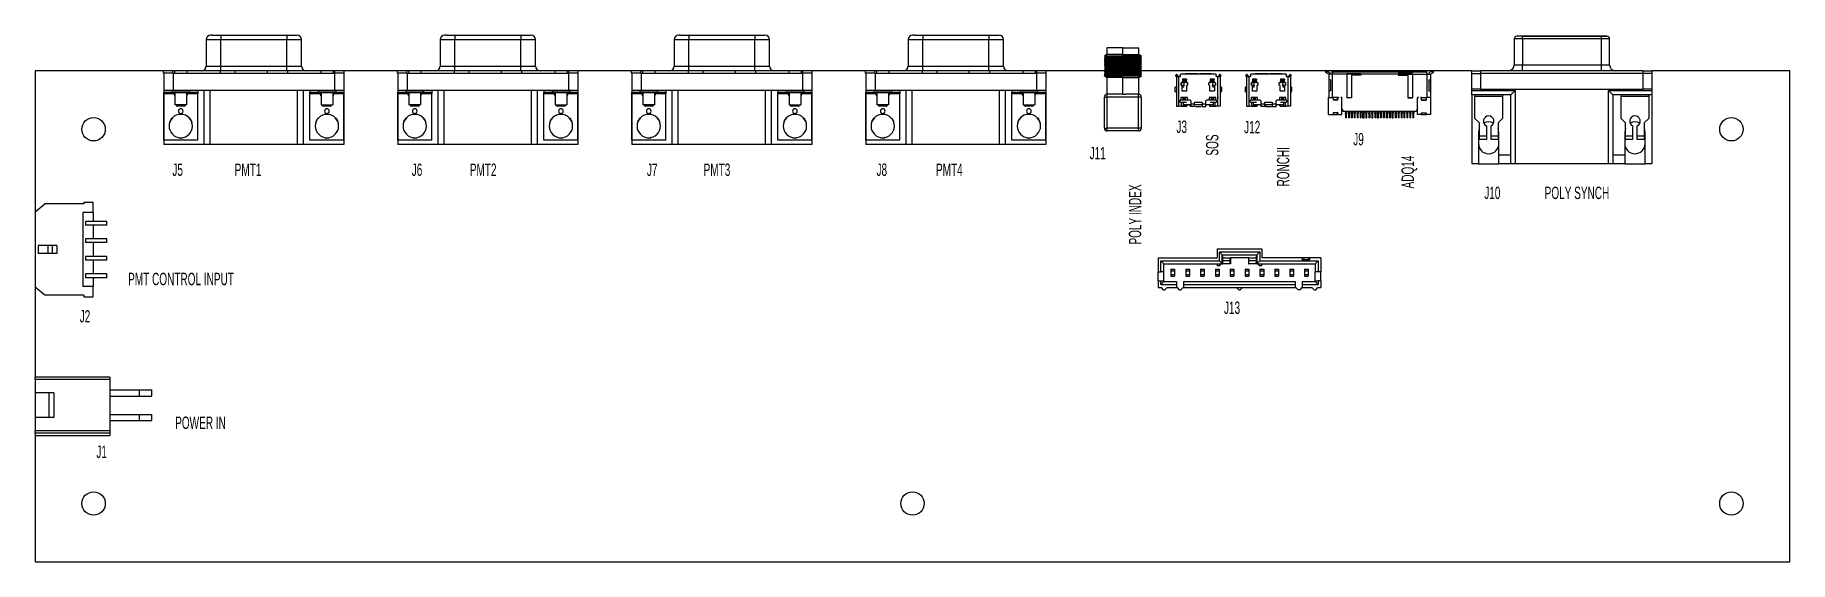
# Model space of a CAD drawing. Header units: millimetres. Extents: x 60 to 360, y 96 to 187.
import ezdxf

# ---------------------------------------------------------------- set-up
doc = ezdxf.new("R2010")
doc.units = ezdxf.units.MM
doc.styles.add('SLDTEXTSTYLE0', font='TXT', dxfattribs={"width": 0.605})

msp = doc.modelspace()

# ---------------------------------------------------------------- texts
at = {"color": 7, "linetype": 'Continuous', "lineweight": 0, "attachment_point": 1, "style": 'SLDTEXTSTYLE0'}
for s, insert, char_height in [('J3', (255.34, 171.91), 2.117), ('J12', (266.92, 171.85), 2.117), ('J9', (285.57, 169.78), 2.117), ('J11', (240.5, 167.4), 2.117), ('J5', (83.69, 164.56), 2.117), ('PMT1', (94.34, 164.56), 2.117), ('J6', (124.61, 164.56), 2.117), ('PMT2', (134.54, 164.56), 2.117), ('J7', (164.82, 164.56), 2.117), ('PMT3', (174.51, 164.56), 2.117), ('J8', (204.07, 164.56), 2.117), ('PMT4', (214.24, 164.56), 2.117), ('J10', (307.97, 160.6), 2.117), ('POLY SYNCH', (318.3, 160.6), 2.117), ('PMT CONTROL INPUT', (76.13, 145.87), 2.1167), ('J2', (67.85, 139.49), 2.117), ('J13', (263.47, 140.96), 2.117), ('POWER IN', (84.17, 121.28), 2.117), ('J1', (70.69, 116.31), 2.117)]:
    msp.add_mtext(s, dxfattribs=dict(at, insert=insert, char_height=char_height))
at = {"color": 7, "linetype": 'Continuous', "lineweight": 0, "char_height": 2.117, "attachment_point": 1, "rotation": 90, "style": 'SLDTEXTSTYLE0'}
for s, insert in [('SOS', (260.4, 165.91)), ('RONCHI', (272.52, 160.63)), ('ADQ14', (293.82, 160.3)), ('POLY INDEX', (247.21, 150.7))]:
    msp.add_mtext(s, dxfattribs=dict(at, insert=insert))

# ---------------------------------------------------------------- linework, layer by layer
at = {"color": 7, "linetype": 'Continuous', "lineweight": 25}
for p, q in [((90.26, 186.52), (90.29, 186.52)), ((90.29, 186.52), (90.33, 186.52)), ((90.56, 186.52), (90.33, 186.52)), ((90.56, 186.52), (90.83, 186.52)), ((90.83, 186.52), (91.97, 186.52)), ((91.98, 186.52), (91.98, 185.77)), ((91.98, 186.52), (103.28, 186.52)), ((103.28, 186.52), (103.28, 185.77)), ((103.28, 186.52), (104.43, 186.52)), ((104.43, 186.52), (104.97, 186.52)), ((104.97, 186.52), (104.99, 186.52)), ((130.26, 186.52), (130.29, 186.52)), ((130.29, 186.52), (130.33, 186.52)), ((130.56, 186.52), (130.33, 186.52)), ((130.56, 186.52), (130.83, 186.52)), ((130.83, 186.52), (131.97, 186.52)), ((131.98, 186.52), (131.98, 185.77)), ((131.98, 186.52), (143.28, 186.52)), ((143.28, 186.52), (143.28, 185.77)), ((143.28, 186.52), (144.43, 186.52)), ((144.43, 186.52), (144.97, 186.52)), ((144.97, 186.52), (144.99, 186.52)), ((170.26, 186.52), (170.29, 186.52)), ((170.29, 186.52), (170.33, 186.52)), ((170.56, 186.52), (170.33, 186.52)), ((170.56, 186.52), (170.83, 186.52)), ((170.83, 186.52), (171.97, 186.52)), ((171.98, 186.52), (171.98, 185.77)), ((171.98, 186.52), (183.28, 186.52)), ((183.28, 186.52), (183.28, 185.77)), ((183.28, 186.52), (184.43, 186.52)), ((184.43, 186.52), (184.97, 186.52)), ((184.97, 186.52), (184.99, 186.52)), ((210.26, 186.52), (210.29, 186.52)), ((210.29, 186.52), (210.33, 186.52)), ((210.56, 186.52), (210.33, 186.52)), ((210.56, 186.52), (210.83, 186.52)), ((210.83, 186.52), (211.97, 186.52)), ((211.98, 186.52), (211.98, 185.77)), ((211.98, 186.52), (223.28, 186.52)), ((223.28, 186.52), (223.28, 185.77)), ((223.28, 186.52), (224.43, 186.52)), ((224.43, 186.52), (224.97, 186.52)), ((224.97, 186.52), (224.99, 186.52)), ((313.53, 186.32), (313.53, 186.32)), ((314.51, 186.32), (313.53, 186.32)), ((327.95, 186.32), (314.51, 186.32)), ((314.52, 185.87), (314.52, 186.32)), ((314.52, 186.32), (327.96, 186.32)), ((328.93, 186.32), (327.95, 186.32)), ((327.96, 186.32), (328.94, 186.32)), ((327.96, 186.32), (327.96, 185.87)), ((89.48, 185.77), (89.48, 181.22)), ((91.98, 181.22), (91.98, 185.77)), ((91.98, 185.77), (103.28, 185.77)), ((103.28, 181.22), (103.28, 185.77)), ((105.78, 181.22), (105.78, 185.77)), ((129.48, 185.77), (129.48, 181.22)), ((131.98, 181.22), (131.98, 185.77)), ((131.98, 185.77), (143.28, 185.77)), ((143.28, 181.22), (143.28, 185.77)), ((145.78, 181.22), (145.78, 185.77)), ((169.48, 185.77), (169.48, 181.22)), ((171.98, 185.77), (183.28, 185.77)), ((171.98, 181.22), (171.98, 185.77)), ((183.28, 181.22), (183.28, 185.77)), ((185.78, 181.22), (185.78, 185.77)), ((209.48, 185.77), (209.48, 181.22)), ((211.98, 185.77), (223.28, 185.77)), ((211.98, 181.22), (211.98, 185.77)), ((223.28, 181.22), (223.28, 185.77)), ((225.78, 181.22), (225.78, 185.77)), ((243.46, 183.18), (243.02, 182.93)), ((243.46, 184.32), (243.46, 183.18)), ((246.18, 184.32), (243.46, 184.32)), ((246.18, 183.18), (243.46, 183.18)), ((246.18, 183.18), (246.18, 184.32)), ((246.18, 184.32), (248.91, 184.32)), ((246.18, 182.94), (246.18, 183.18)), ((246.18, 183.18), (248.91, 183.18)), ((248.91, 183.18), (248.91, 184.32)), ((249.33, 182.94), (248.91, 183.18)), ((313.09, 185.87), (313.09, 181.42)), ((314.52, 185.87), (314.52, 181.42)), ((327.96, 185.87), (314.52, 185.87)), ((327.96, 185.87), (327.96, 181.42)), ((329.39, 181.42), (329.39, 185.87)), ((82.18, 180.42), (60.22, 180.42)), ((60.22, 180.42), (60.22, 156.29)), ((82.18, 180.02), (82.18, 180.42)), ((83.78, 180.42), (82.18, 180.42)), ((82.74, 180.02), (82.18, 180.02)), ((82.22, 180.02), (82.22, 177.07)), ((83.82, 180.02), (82.74, 180.02)), ((83.13, 180.47), (83.13, 180.42)), ((83.13, 180.47), (86.87, 180.47)), ((83.78, 180.02), (83.78, 180.42)), ((84.08, 180.42), (83.78, 180.42)), ((83.82, 180.02), (83.82, 177.07)), ((83.82, 180.02), (111.43, 180.02)), ((84.08, 180.42), (84.08, 180.02)), ((86.18, 180.42), (84.08, 180.42)), ((86.18, 180.42), (86.18, 180.02)), ((91.88, 180.42), (86.18, 180.42)), ((86.87, 180.42), (86.87, 180.47)), ((86.87, 180.47), (87.13, 180.47)), ((87.13, 180.42), (87.13, 180.47)), ((91.88, 180.42), (91.88, 180.02)), ((94.38, 180.42), (91.88, 180.42)), ((91.98, 180.42), (91.98, 181.22)), ((91.98, 181.22), (103.28, 181.22)), ((94.38, 180.42), (94.38, 180.02)), ((99.88, 180.42), (94.38, 180.42)), ((99.88, 180.42), (99.88, 180.02)), ((103.38, 180.42), (99.88, 180.42)), ((103.28, 180.42), (103.28, 181.22)), ((103.38, 180.42), (103.38, 180.02)), ((109.08, 180.42), (103.38, 180.42)), ((108.12, 180.47), (108.12, 180.42)), ((108.12, 180.47), (111.86, 180.47)), ((109.08, 180.42), (109.08, 180.02)), ((111.18, 180.42), (109.08, 180.42)), ((111.18, 180.42), (111.18, 180.02)), ((111.48, 180.42), (111.18, 180.42)), ((111.43, 180.02), (111.43, 177.07)), ((112.52, 180.02), (111.43, 180.02)), ((111.48, 180.02), (111.48, 180.42)), ((113.08, 180.42), (111.48, 180.42)), ((111.86, 180.42), (111.86, 180.47)), ((111.86, 180.47), (112.12, 180.47)), ((112.12, 180.42), (112.12, 180.47)), ((113.08, 180.02), (112.52, 180.02)), ((113.03, 180.02), (113.03, 177.07)), ((113.08, 180.02), (113.08, 180.42)), ((122.18, 180.42), (113.08, 180.42)), ((122.18, 180.02), (122.18, 180.42)), ((123.78, 180.42), (122.18, 180.42)), ((122.74, 180.02), (122.18, 180.02)), ((122.22, 180.02), (122.22, 177.07)), ((123.82, 180.02), (122.74, 180.02)), ((123.13, 180.47), (123.13, 180.42)), ((123.13, 180.47), (126.87, 180.47)), ((123.78, 180.02), (123.78, 180.42)), ((124.08, 180.42), (123.78, 180.42)), ((123.82, 180.02), (123.82, 177.07)), ((123.82, 180.02), (151.43, 180.02)), ((124.08, 180.42), (124.08, 180.02)), ((126.18, 180.42), (124.08, 180.42)), ((126.18, 180.42), (126.18, 180.02)), ((131.88, 180.42), (126.18, 180.42)), ((126.87, 180.42), (126.87, 180.47)), ((126.87, 180.47), (127.13, 180.47)), ((127.13, 180.42), (127.13, 180.47)), ((131.88, 180.42), (131.88, 180.02)), ((134.38, 180.42), (131.88, 180.42)), ((131.98, 180.42), (131.98, 181.22)), ((131.98, 181.22), (143.28, 181.22)), ((134.38, 180.42), (134.38, 180.02)), ((139.88, 180.42), (134.38, 180.42)), ((139.88, 180.42), (139.88, 180.02)), ((143.38, 180.42), (139.88, 180.42)), ((143.28, 180.42), (143.28, 181.22)), ((149.08, 180.42), (143.38, 180.42)), ((143.38, 180.42), (143.38, 180.02)), ((148.12, 180.47), (148.12, 180.42)), ((148.12, 180.47), (151.86, 180.47)), ((149.08, 180.42), (149.08, 180.02)), ((151.18, 180.42), (149.08, 180.42)), ((151.48, 180.42), (151.18, 180.42)), ((151.18, 180.42), (151.18, 180.02)), ((151.43, 180.02), (151.43, 177.07)), ((152.52, 180.02), (151.43, 180.02)), ((151.48, 180.02), (151.48, 180.42)), ((153.08, 180.42), (151.48, 180.42)), ((151.86, 180.42), (151.86, 180.47)), ((151.86, 180.47), (152.12, 180.47)), ((152.12, 180.42), (152.12, 180.47)), ((153.08, 180.02), (152.52, 180.02)), ((153.03, 180.02), (153.03, 177.07)), ((153.08, 180.02), (153.08, 180.42)), ((162.18, 180.42), (153.08, 180.42)), ((162.18, 180.02), (162.18, 180.42)), ((163.78, 180.42), (162.18, 180.42)), ((162.74, 180.02), (162.18, 180.02)), ((162.22, 180.02), (162.22, 177.07)), ((163.82, 180.02), (162.74, 180.02)), ((163.13, 180.47), (163.13, 180.42)), ((163.13, 180.47), (166.87, 180.47)), ((163.78, 180.02), (163.78, 180.42)), ((164.08, 180.42), (163.78, 180.42)), ((163.82, 180.02), (163.82, 177.07)), ((163.82, 180.02), (191.43, 180.02)), ((164.08, 180.42), (164.08, 180.02)), ((166.18, 180.42), (164.08, 180.42)), ((166.18, 180.42), (166.18, 180.02)), ((171.88, 180.42), (166.18, 180.42)), ((166.87, 180.42), (166.87, 180.47)), ((166.87, 180.47), (167.13, 180.47)), ((167.13, 180.42), (167.13, 180.47)), ((171.88, 180.42), (171.88, 180.02)), ((174.38, 180.42), (171.88, 180.42)), ((171.98, 180.42), (171.98, 181.22)), ((171.98, 181.22), (183.28, 181.22)), ((179.88, 180.42), (174.38, 180.42)), ((174.38, 180.42), (174.38, 180.02)), ((179.88, 180.42), (179.88, 180.02)), ((183.38, 180.42), (179.88, 180.42)), ((183.28, 180.42), (183.28, 181.22)), ((183.38, 180.42), (183.38, 180.02)), ((189.08, 180.42), (183.38, 180.42)), ((188.12, 180.47), (188.12, 180.42)), ((188.12, 180.47), (191.86, 180.47)), ((189.08, 180.42), (189.08, 180.02)), ((191.18, 180.42), (189.08, 180.42)), ((191.48, 180.42), (191.18, 180.42)), ((191.18, 180.42), (191.18, 180.02)), ((191.43, 180.02), (191.43, 177.07)), ((192.52, 180.02), (191.43, 180.02)), ((191.48, 180.02), (191.48, 180.42)), ((193.08, 180.42), (191.48, 180.42)), ((191.86, 180.42), (191.86, 180.47)), ((191.86, 180.47), (192.12, 180.47)), ((192.12, 180.42), (192.12, 180.47)), ((193.08, 180.02), (192.52, 180.02)), ((193.03, 180.02), (193.03, 177.07)), ((193.08, 180.02), (193.08, 180.42)), ((202.18, 180.42), (193.08, 180.42)), ((202.18, 180.02), (202.18, 180.42)), ((203.78, 180.42), (202.18, 180.42)), ((202.74, 180.02), (202.18, 180.02)), ((202.22, 180.02), (202.22, 177.07)), ((203.82, 180.02), (202.74, 180.02)), ((203.13, 180.47), (203.13, 180.42)), ((203.13, 180.47), (206.87, 180.47)), ((203.78, 180.02), (203.78, 180.42)), ((204.08, 180.42), (203.78, 180.42)), ((203.82, 180.02), (203.82, 177.07)), ((203.82, 180.02), (231.43, 180.02)), ((204.08, 180.42), (204.08, 180.02)), ((206.18, 180.42), (204.08, 180.42)), ((206.18, 180.42), (206.18, 180.02)), ((211.88, 180.42), (206.18, 180.42)), ((206.87, 180.42), (206.87, 180.47)), ((206.87, 180.47), (207.13, 180.47)), ((207.13, 180.42), (207.13, 180.47)), ((211.88, 180.42), (211.88, 180.02)), ((214.38, 180.42), (211.88, 180.42)), ((211.98, 180.42), (211.98, 181.22)), ((211.98, 181.22), (223.28, 181.22)), ((214.38, 180.42), (214.38, 180.02)), ((219.88, 180.42), (214.38, 180.42)), ((219.88, 180.42), (219.88, 180.02)), ((223.38, 180.42), (219.88, 180.42)), ((223.28, 180.42), (223.28, 181.22)), ((229.08, 180.42), (223.38, 180.42)), ((223.38, 180.42), (223.38, 180.02)), ((228.12, 180.47), (228.12, 180.42)), ((228.12, 180.47), (231.86, 180.47)), ((229.08, 180.42), (229.08, 180.02)), ((231.18, 180.42), (229.08, 180.42)), ((231.18, 180.42), (231.18, 180.02)), ((231.48, 180.42), (231.18, 180.42)), ((231.43, 180.02), (231.43, 177.07)), ((232.52, 180.02), (231.43, 180.02)), ((231.48, 180.02), (231.48, 180.42)), ((233.08, 180.42), (231.48, 180.42)), ((231.86, 180.42), (231.86, 180.47)), ((231.86, 180.47), (232.12, 180.47)), ((232.12, 180.42), (232.12, 180.47)), ((233.08, 180.02), (232.52, 180.02)), ((233.03, 180.02), (233.03, 177.07)), ((233.08, 180.02), (233.08, 180.42)), ((243.7, 180.42), (233.08, 180.42)), ((243.26, 182.93), (243.02, 182.93)), ((243.29, 182.78), (243.07, 182.79)), ((243.1, 182.75), (243.36, 182.74)), ((243.1, 182.62), (243.37, 182.61)), ((243.36, 182.74), (243.36, 182.71)), ((243.7, 180.44), (243.7, 180.41)), ((245.63, 182.22), (245.63, 182.19)), ((246.18, 182.22), (245.63, 182.22)), ((245.87, 181.4), (246.18, 181.41)), ((246.18, 181.29), (245.87, 181.29)), ((245.88, 181.36), (245.88, 181.33)), ((246.18, 182.82), (246.18, 182.84)), ((246.18, 182.7), (246.18, 182.71)), ((246.18, 182.57), (246.18, 182.58)), ((246.18, 182.44), (246.18, 182.45)), ((246.18, 182.31), (246.18, 182.32)), ((246.18, 182.18), (246.18, 182.2)), ((246.18, 182.05), (246.18, 182.07)), ((246.18, 181.92), (246.18, 181.94)), ((246.18, 181.79), (246.18, 181.81)), ((246.18, 181.66), (246.18, 181.68)), ((246.18, 181.53), (246.18, 181.55)), ((246.18, 181.41), (246.18, 181.42)), ((246.18, 181.28), (246.18, 181.29)), ((246.18, 181.15), (246.18, 181.16)), ((246.18, 181.02), (246.18, 181.03)), ((246.18, 180.89), (246.18, 180.91)), ((246.18, 180.76), (246.18, 180.78)), ((246.18, 180.63), (246.18, 180.65)), ((246.18, 180.5), (246.18, 180.52)), ((246.18, 180.37), (246.18, 180.39)), ((246.18, 180.24), (246.18, 180.26)), ((246.18, 180.12), (246.18, 180.13)), ((246.18, 179.99), (246.18, 180)), ((248.31, 182.32), (248.26, 182.28)), ((248.26, 182.28), (248.26, 182.25)), ((280.98, 180.42), (249.34, 180.42)), ((280.83, 180.17), (280.98, 180.43)), ((282.18, 180.42), (280.98, 180.42)), ((281, 180.07), (281.15, 180.33)), ((281.38, 179.85), (281, 180.07)), ((281.15, 180.33), (281.53, 180.11)), ((281.98, 180.06), (281.98, 180.32)), ((281.98, 180.06), (281.98, 179.85)), ((282.18, 180.16), (282.18, 180.42)), ((297.98, 180.42), (282.18, 180.42)), ((297.98, 180.16), (282.18, 180.16)), ((297.98, 180.16), (297.98, 180.42)), ((299.18, 180.42), (297.98, 180.42)), ((298.18, 180.06), (298.18, 180.32)), ((298.18, 180.06), (298.18, 179.85)), ((299.02, 180.33), (298.63, 180.11)), ((298.78, 179.85), (299.17, 180.07)), ((299.17, 180.07), (299.02, 180.33)), ((299.34, 180.17), (299.19, 180.43)), ((305.84, 180.42), (299.19, 180.42)), ((305.84, 179.97), (305.84, 180.42)), ((305.84, 180.42), (307.34, 180.42)), ((307.34, 180.42), (307.34, 179.97)), ((335.14, 180.42), (307.34, 180.42)), ((314.52, 180.42), (314.52, 181.42)), ((314.52, 181.42), (327.96, 181.42)), ((327.96, 181.42), (327.96, 180.42)), ((335.14, 179.97), (335.14, 180.42)), ((335.14, 180.42), (336.64, 180.42)), ((336.64, 180.42), (336.64, 179.97)), ((360.22, 180.42), (336.64, 180.42)), ((360.22, 96.42), (360.22, 180.42)), ((83.82, 177.07), (82.22, 177.07)), ((82.22, 177.07), (82.22, 167.82)), ((82.23, 177.07), (82.23, 176.77)), ((83.63, 177.07), (83.63, 176.77)), ((111.43, 177.07), (83.82, 177.07)), ((86.63, 177.07), (86.63, 176.77)), ((88.03, 177.07), (88.03, 176.77)), ((89.15, 167.82), (89.15, 177.07)), ((90.15, 167.82), (90.15, 177.07)), ((105.11, 167.82), (105.11, 177.07)), ((106.11, 167.82), (106.11, 177.07)), ((107.22, 177.07), (107.22, 176.77)), ((108.62, 177.07), (108.62, 176.77)), ((113.03, 177.07), (111.43, 177.07)), ((111.62, 177.07), (111.62, 176.77)), ((113.02, 177.07), (113.02, 176.77)), ((113.03, 177.07), (113.03, 167.82)), ((123.82, 177.07), (122.22, 177.07)), ((122.22, 177.07), (122.22, 167.82)), ((122.23, 177.07), (122.23, 176.77)), ((123.63, 177.07), (123.63, 176.77)), ((151.43, 177.07), (123.82, 177.07)), ((126.63, 177.07), (126.63, 176.77)), ((128.03, 177.07), (128.03, 176.77)), ((129.15, 167.82), (129.15, 177.07)), ((130.15, 167.82), (130.15, 177.07)), ((145.11, 167.82), (145.11, 177.07)), ((146.11, 167.82), (146.11, 177.07)), ((147.22, 177.07), (147.22, 176.77)), ((148.62, 177.07), (148.62, 176.77)), ((153.03, 177.07), (151.43, 177.07)), ((151.62, 177.07), (151.62, 176.77)), ((153.02, 177.07), (153.02, 176.77)), ((153.03, 177.07), (153.03, 167.82)), ((163.82, 177.07), (162.22, 177.07)), ((162.22, 177.07), (162.22, 167.82)), ((162.23, 177.07), (162.23, 176.77)), ((163.63, 177.07), (163.63, 176.77)), ((191.43, 177.07), (163.82, 177.07)), ((166.63, 177.07), (166.63, 176.77)), ((168.03, 177.07), (168.03, 176.77)), ((169.15, 167.82), (169.15, 177.07)), ((170.15, 167.82), (170.15, 177.07)), ((185.11, 167.82), (185.11, 177.07)), ((186.11, 167.82), (186.11, 177.07)), ((187.22, 177.07), (187.22, 176.77)), ((188.62, 177.07), (188.62, 176.77)), ((193.03, 177.07), (191.43, 177.07)), ((191.62, 177.07), (191.62, 176.77)), ((193.02, 177.07), (193.02, 176.77)), ((193.03, 177.07), (193.03, 167.82)), ((203.82, 177.07), (202.22, 177.07)), ((202.22, 177.07), (202.22, 167.82)), ((202.23, 177.07), (202.23, 176.77)), ((203.63, 177.07), (203.63, 176.77)), ((231.43, 177.07), (203.82, 177.07)), ((206.63, 177.07), (206.63, 176.77)), ((208.03, 177.07), (208.03, 176.77)), ((209.15, 167.82), (209.15, 177.07)), ((210.15, 167.82), (210.15, 177.07)), ((225.11, 167.82), (225.11, 177.07)), ((226.11, 167.82), (226.11, 177.07)), ((227.22, 177.07), (227.22, 176.77)), ((228.62, 177.07), (228.62, 176.77)), ((233.03, 177.07), (231.43, 177.07)), ((231.62, 177.07), (231.62, 176.77)), ((233.02, 177.07), (233.02, 176.77)), ((233.03, 177.07), (233.03, 167.82)), ((243.04, 179.5), (243.46, 179.25)), ((243.08, 179.56), (243.15, 179.52)), ((243.13, 179.53), (243.15, 179.52)), ((243.15, 179.49), (243.13, 179.48)), ((243.15, 179.52), (243.15, 179.49)), ((243.46, 179.25), (243.46, 176.42)), ((246.18, 179.25), (243.46, 179.25)), ((246.18, 179.86), (246.18, 179.87)), ((246.18, 179.73), (246.18, 179.74)), ((246.18, 179.6), (246.18, 179.62)), ((246.18, 179.25), (246.18, 179.5)), ((246.18, 179.25), (248.91, 179.25)), ((246.18, 176.42), (246.18, 179.25)), ((248.81, 179.51), (249.35, 179.51)), ((248.91, 179.25), (249.35, 179.51)), ((248.91, 176.42), (248.91, 179.25)), ((249.2, 179.98), (249.24, 179.98)), ((249.34, 179.9), (249.27, 179.95)), ((255.13, 176.92), (255.13, 177.52)), ((255.16, 179.64), (255.4, 179.82)), ((255.28, 179.48), (255.52, 179.66)), ((255.31, 179.43), (255.28, 179.48)), ((255.33, 179.37), (255.33, 174.37)), ((255.52, 179.66), (255.55, 179.61)), ((255.85, 179.37), (255.78, 179.37)), ((255.78, 174.37), (255.78, 179.37)), ((256, 179.69), (256, 179.52)), ((256.16, 178.02), (256.16, 178.32)), ((256.2, 179.89), (261.96, 179.89)), ((256.26, 178.42), (256.36, 178.42)), ((256.33, 177.02), (256.33, 177.83)), ((256.35, 177.67), (256.53, 177.67)), ((257.06, 178.97), (256.36, 178.97)), ((257.06, 178.88), (256.36, 178.88)), ((256.36, 178.88), (256.36, 178.79)), ((256.36, 178.79), (257.06, 178.79)), ((256.36, 178.79), (256.36, 178.57)), ((256.36, 178.56), (256.36, 178.62)), ((256.36, 178.57), (257.06, 178.57)), ((256.36, 178.57), (256.36, 178.47)), ((256.36, 178.47), (257.06, 178.47)), ((256.63, 177.77), (256.63, 177.87)), ((256.83, 179.98), (258.97, 179.98)), ((257.06, 178.79), (257.06, 178.88)), ((257.06, 178.57), (257.06, 178.79)), ((257.06, 178.62), (257.06, 178.56)), ((257.06, 178.47), (257.06, 178.57)), ((257.06, 178.42), (257.16, 178.42)), ((257.09, 177.83), (257.09, 177.02)), ((257.26, 178.32), (257.26, 178.02)), ((259.29, 179.98), (261.33, 179.98)), ((260.91, 178.02), (260.91, 178.32)), ((261.01, 178.42), (261.11, 178.42)), ((261.08, 177.02), (261.08, 177.83)), ((261.81, 178.97), (261.11, 178.97)), ((261.81, 178.88), (261.11, 178.88)), ((261.11, 178.88), (261.11, 178.79)), ((261.11, 178.79), (261.81, 178.79)), ((261.11, 178.79), (261.11, 178.57)), ((261.11, 178.56), (261.11, 178.62)), ((261.11, 178.57), (261.81, 178.57)), ((261.11, 178.57), (261.11, 178.47)), ((261.11, 178.47), (261.81, 178.47)), ((261.53, 177.87), (261.53, 177.77)), ((261.63, 177.67), (261.83, 177.67)), ((261.81, 178.79), (261.81, 178.88)), ((261.81, 178.57), (261.81, 178.79)), ((261.81, 178.62), (261.81, 178.56)), ((261.81, 178.47), (261.81, 178.57)), ((261.81, 178.42), (261.91, 178.42)), ((261.83, 177.67), (261.84, 177.67)), ((261.84, 177.83), (261.84, 177.02)), ((261.84, 177.67), (261.84, 177.02)), ((262.01, 178.32), (262.01, 178.02)), ((262.16, 179.52), (262.16, 179.69)), ((262.38, 179.37), (262.31, 179.37)), ((262.38, 179.37), (262.38, 174.37)), ((262.61, 179.61), (262.65, 179.66)), ((262.65, 179.66), (262.89, 179.48)), ((262.77, 179.82), (263.01, 179.64)), ((262.83, 179.37), (262.83, 174.37)), ((262.89, 179.48), (262.85, 179.43)), ((263.04, 177.52), (263.04, 176.92)), ((267.13, 176.92), (267.13, 177.52)), ((267.16, 179.64), (267.4, 179.82)), ((267.28, 179.48), (267.52, 179.66)), ((267.31, 179.43), (267.28, 179.48)), ((267.33, 179.37), (267.33, 174.37)), ((267.52, 179.66), (267.55, 179.61)), ((267.85, 179.37), (267.78, 179.37)), ((267.78, 174.37), (267.78, 179.37)), ((268, 179.69), (268, 179.52)), ((268.16, 178.02), (268.16, 178.32)), ((268.2, 179.89), (273.96, 179.89)), ((268.26, 178.42), (268.36, 178.42)), ((268.33, 177.02), (268.33, 177.83)), ((268.35, 177.67), (268.53, 177.67)), ((269.06, 178.97), (268.36, 178.97)), ((269.06, 178.88), (268.36, 178.88)), ((268.36, 178.88), (268.36, 178.79)), ((268.36, 178.79), (269.06, 178.79)), ((268.36, 178.79), (268.36, 178.57)), ((268.36, 178.56), (268.36, 178.62)), ((268.36, 178.57), (269.06, 178.57)), ((268.36, 178.57), (268.36, 178.47)), ((268.36, 178.47), (269.06, 178.47)), ((268.63, 177.77), (268.63, 177.87)), ((268.83, 179.98), (270.97, 179.98)), ((269.06, 178.79), (269.06, 178.88)), ((269.06, 178.57), (269.06, 178.79)), ((269.06, 178.62), (269.06, 178.56)), ((269.06, 178.47), (269.06, 178.57)), ((269.06, 178.42), (269.16, 178.42)), ((269.09, 177.83), (269.09, 177.02)), ((269.26, 178.32), (269.26, 178.02)), ((271.29, 179.98), (273.33, 179.98)), ((272.91, 178.02), (272.91, 178.32)), ((273.01, 178.42), (273.11, 178.42)), ((273.08, 177.02), (273.08, 177.83)), ((273.81, 178.97), (273.11, 178.97)), ((273.81, 178.88), (273.11, 178.88)), ((273.11, 178.88), (273.11, 178.79)), ((273.11, 178.79), (273.81, 178.79)), ((273.11, 178.79), (273.11, 178.57)), ((273.11, 178.56), (273.11, 178.62)), ((273.11, 178.57), (273.81, 178.57)), ((273.11, 178.57), (273.11, 178.47)), ((273.11, 178.47), (273.81, 178.47)), ((273.53, 177.87), (273.53, 177.77)), ((273.63, 177.67), (273.83, 177.67)), ((273.81, 178.79), (273.81, 178.88)), ((273.81, 178.57), (273.81, 178.79)), ((273.81, 178.62), (273.81, 178.56)), ((273.81, 178.47), (273.81, 178.57)), ((273.81, 178.42), (273.91, 178.42)), ((273.83, 177.67), (273.84, 177.67)), ((273.84, 177.83), (273.84, 177.02)), ((273.84, 177.67), (273.84, 177.02)), ((274.01, 178.32), (274.01, 178.02)), ((274.16, 179.52), (274.16, 179.69)), ((274.38, 179.37), (274.31, 179.37)), ((274.38, 179.37), (274.38, 174.37)), ((274.61, 179.61), (274.65, 179.66)), ((274.65, 179.66), (274.89, 179.48)), ((274.77, 179.82), (275.01, 179.64)), ((274.83, 179.37), (274.83, 174.37)), ((274.89, 179.48), (274.85, 179.43)), ((275.04, 177.52), (275.04, 176.92)), ((281.38, 179.85), (281.38, 178.85)), ((281.98, 179.85), (281.38, 179.85)), ((281.68, 178.85), (281.38, 178.85)), ((281.38, 178.85), (281.38, 177)), ((281.68, 178.85), (281.68, 177)), ((284.48, 179.85), (281.98, 179.85)), ((281.98, 179.85), (281.98, 175.85)), ((284.48, 179.93), (286.88, 179.93)), ((284.48, 179.93), (284.48, 179.85)), ((284.48, 179.85), (284.48, 175.8)), ((285.28, 179.65), (285.28, 175.8)), ((286.88, 179.65), (285.28, 179.65)), ((286.88, 179.93), (286.88, 179.85)), ((293.28, 179.85), (286.88, 179.85)), ((286.88, 179.85), (286.88, 179.65)), ((295.68, 179.93), (293.28, 179.93)), ((293.28, 179.93), (293.28, 179.85)), ((293.28, 179.85), (293.28, 179.65)), ((293.28, 179.65), (294.88, 179.65)), ((294.88, 179.65), (294.88, 175.8)), ((295.68, 179.93), (295.68, 179.85)), ((295.68, 179.85), (298.18, 179.85)), ((295.68, 179.85), (295.68, 175.8)), ((298.18, 179.85), (298.18, 175.85)), ((298.18, 179.85), (298.78, 179.85)), ((298.48, 178.85), (298.78, 178.85)), ((298.48, 178.85), (298.48, 177)), ((298.78, 179.85), (298.78, 178.85)), ((298.78, 178.85), (298.78, 177)), ((305.83, 177.27), (305.83, 179.97)), ((305.83, 179.97), (307.33, 179.97)), ((307.33, 177.27), (305.83, 177.27)), ((305.83, 177.02), (305.83, 177.27)), ((305.83, 177.02), (313.23, 177.02)), ((305.83, 176.32), (305.83, 177.02)), ((307.33, 179.97), (307.33, 177.27)), ((335.13, 179.97), (307.33, 179.97)), ((307.33, 177.27), (335.13, 177.27)), ((335.14, 179.97), (307.34, 179.97)), ((313.23, 177.02), (313.23, 164.52)), ((329.23, 177.02), (336.63, 177.02)), ((329.23, 164.52), (329.23, 177.02)), ((335.13, 177.27), (335.13, 179.97)), ((336.63, 177.27), (335.13, 177.27)), ((336.64, 179.97), (335.14, 179.97)), ((336.63, 179.97), (336.63, 177.27)), ((336.63, 177.27), (336.63, 177.02)), ((336.63, 177.02), (336.63, 176.32)), ((82.23, 176.77), (83.63, 176.77)), ((82.23, 176.47), (82.23, 176.77)), ((84.03, 176.47), (82.23, 176.47)), ((82.23, 168.57), (82.23, 176.47)), ((83.33, 176.77), (83.33, 176.67)), ((86.69, 176.67), (83.33, 176.67)), ((86.63, 176.77), (83.63, 176.77)), ((84.03, 176.67), (84.03, 176.47)), ((84.03, 176.47), (84.03, 176.37)), ((84.13, 176.05), (84.03, 176.37)), ((84.13, 176.67), (84.13, 174.57)), ((86.13, 174.57), (84.13, 174.57)), ((85.73, 174.37), (84.53, 174.37)), ((86.13, 176.67), (86.13, 174.57)), ((86.23, 176.37), (86.13, 176.05)), ((86.23, 176.67), (86.23, 176.47)), ((88.03, 176.47), (86.23, 176.47)), ((86.23, 176.47), (86.23, 176.37)), ((86.63, 176.77), (88.03, 176.77)), ((86.69, 176.77), (86.69, 176.67)), ((86.93, 176.67), (86.69, 176.67)), ((86.93, 176.67), (86.93, 176.77)), ((88.03, 176.77), (88.03, 176.47)), ((88.03, 168.57), (88.03, 176.47)), ((107.22, 176.77), (108.62, 176.77)), ((107.22, 176.47), (107.22, 176.77)), ((109.02, 176.47), (107.22, 176.47)), ((107.22, 168.57), (107.22, 176.47)), ((108.32, 176.77), (108.32, 176.67)), ((111.68, 176.67), (108.32, 176.67)), ((111.62, 176.77), (108.62, 176.77)), ((109.02, 176.67), (109.02, 176.47)), ((109.02, 176.47), (109.02, 176.37)), ((109.12, 176.05), (109.02, 176.37)), ((109.12, 176.67), (109.12, 174.57)), ((109.12, 174.57), (111.12, 174.57)), ((110.72, 174.37), (109.52, 174.37)), ((111.12, 176.67), (111.12, 174.57)), ((111.22, 176.37), (111.12, 176.05)), ((111.22, 176.67), (111.22, 176.47)), ((113.02, 176.47), (111.22, 176.47)), ((111.22, 176.47), (111.22, 176.37)), ((111.62, 176.77), (113.02, 176.77)), ((111.68, 176.77), (111.68, 176.67)), ((111.92, 176.67), (111.68, 176.67)), ((111.92, 176.67), (111.92, 176.77)), ((113.02, 176.77), (113.02, 176.47)), ((113.02, 168.57), (113.02, 176.47)), ((122.23, 176.77), (123.63, 176.77)), ((122.23, 176.47), (122.23, 176.77)), ((124.03, 176.47), (122.23, 176.47)), ((122.23, 168.57), (122.23, 176.47)), ((123.33, 176.77), (123.33, 176.67)), ((126.69, 176.67), (123.33, 176.67)), ((126.63, 176.77), (123.63, 176.77)), ((124.03, 176.67), (124.03, 176.47)), ((124.03, 176.47), (124.03, 176.37)), ((124.13, 176.05), (124.03, 176.37)), ((124.13, 176.67), (124.13, 174.57)), ((126.13, 174.57), (124.13, 174.57)), ((125.73, 174.37), (124.53, 174.37)), ((126.13, 176.67), (126.13, 174.57)), ((126.23, 176.37), (126.13, 176.05)), ((126.23, 176.67), (126.23, 176.47)), ((128.03, 176.47), (126.23, 176.47)), ((126.23, 176.47), (126.23, 176.37)), ((126.63, 176.77), (128.03, 176.77)), ((126.69, 176.77), (126.69, 176.67)), ((126.93, 176.67), (126.69, 176.67)), ((126.93, 176.67), (126.93, 176.77)), ((128.03, 176.77), (128.03, 176.47)), ((128.03, 168.57), (128.03, 176.47)), ((147.22, 176.77), (148.62, 176.77)), ((147.22, 176.47), (147.22, 176.77)), ((149.02, 176.47), (147.22, 176.47)), ((147.22, 168.57), (147.22, 176.47)), ((148.32, 176.77), (148.32, 176.67)), ((151.68, 176.67), (148.32, 176.67)), ((151.62, 176.77), (148.62, 176.77)), ((149.02, 176.67), (149.02, 176.47)), ((149.02, 176.47), (149.02, 176.37)), ((149.12, 176.05), (149.02, 176.37)), ((149.12, 176.67), (149.12, 174.57)), ((149.12, 174.57), (151.12, 174.57)), ((150.72, 174.37), (149.52, 174.37)), ((151.12, 176.67), (151.12, 174.57)), ((151.22, 176.37), (151.12, 176.05)), ((151.22, 176.67), (151.22, 176.47)), ((153.02, 176.47), (151.22, 176.47)), ((151.22, 176.47), (151.22, 176.37)), ((151.62, 176.77), (153.02, 176.77)), ((151.68, 176.77), (151.68, 176.67)), ((151.92, 176.67), (151.68, 176.67)), ((151.92, 176.67), (151.92, 176.77)), ((153.02, 176.77), (153.02, 176.47)), ((153.02, 168.57), (153.02, 176.47)), ((162.23, 176.77), (163.63, 176.77)), ((162.23, 176.47), (162.23, 176.77)), ((164.03, 176.47), (162.23, 176.47)), ((162.23, 168.57), (162.23, 176.47)), ((163.33, 176.77), (163.33, 176.67)), ((166.69, 176.67), (163.33, 176.67)), ((166.63, 176.77), (163.63, 176.77)), ((164.03, 176.67), (164.03, 176.47)), ((164.03, 176.47), (164.03, 176.37)), ((164.13, 176.05), (164.03, 176.37)), ((164.13, 176.67), (164.13, 174.57)), ((166.13, 174.57), (164.13, 174.57)), ((165.73, 174.37), (164.53, 174.37)), ((166.13, 176.67), (166.13, 174.57)), ((166.23, 176.37), (166.13, 176.05)), ((166.23, 176.67), (166.23, 176.47)), ((168.03, 176.47), (166.23, 176.47)), ((166.23, 176.47), (166.23, 176.37)), ((166.63, 176.77), (168.03, 176.77)), ((166.69, 176.77), (166.69, 176.67)), ((166.93, 176.67), (166.69, 176.67)), ((166.93, 176.67), (166.93, 176.77)), ((168.03, 176.77), (168.03, 176.47)), ((168.03, 168.57), (168.03, 176.47)), ((187.22, 176.77), (188.62, 176.77)), ((187.22, 176.47), (187.22, 176.77)), ((189.02, 176.47), (187.22, 176.47)), ((187.22, 168.57), (187.22, 176.47)), ((188.32, 176.77), (188.32, 176.67)), ((191.68, 176.67), (188.32, 176.67)), ((191.62, 176.77), (188.62, 176.77)), ((189.02, 176.67), (189.02, 176.47)), ((189.02, 176.47), (189.02, 176.37)), ((189.12, 176.05), (189.02, 176.37)), ((189.12, 176.67), (189.12, 174.57)), ((189.12, 174.57), (191.12, 174.57)), ((190.72, 174.37), (189.52, 174.37)), ((191.12, 176.67), (191.12, 174.57)), ((191.22, 176.37), (191.12, 176.05)), ((191.22, 176.67), (191.22, 176.47)), ((193.02, 176.47), (191.22, 176.47)), ((191.22, 176.47), (191.22, 176.37)), ((191.62, 176.77), (193.02, 176.77)), ((191.68, 176.77), (191.68, 176.67)), ((191.92, 176.67), (191.68, 176.67)), ((191.92, 176.67), (191.92, 176.77)), ((193.02, 176.77), (193.02, 176.47)), ((193.02, 168.57), (193.02, 176.47)), ((202.23, 176.77), (203.63, 176.77)), ((202.23, 176.47), (202.23, 176.77)), ((204.03, 176.47), (202.23, 176.47)), ((202.23, 168.57), (202.23, 176.47)), ((203.33, 176.77), (203.33, 176.67)), ((206.69, 176.67), (203.33, 176.67)), ((206.63, 176.77), (203.63, 176.77)), ((204.03, 176.67), (204.03, 176.47)), ((204.03, 176.47), (204.03, 176.37)), ((204.13, 176.05), (204.03, 176.37)), ((204.13, 176.67), (204.13, 174.57)), ((206.13, 174.57), (204.13, 174.57)), ((205.73, 174.37), (204.53, 174.37)), ((206.13, 176.67), (206.13, 174.57)), ((206.23, 176.37), (206.13, 176.05)), ((206.23, 176.67), (206.23, 176.47)), ((208.03, 176.47), (206.23, 176.47)), ((206.23, 176.47), (206.23, 176.37)), ((206.63, 176.77), (208.03, 176.77)), ((206.69, 176.77), (206.69, 176.67)), ((206.93, 176.67), (206.69, 176.67)), ((206.93, 176.67), (206.93, 176.77)), ((208.03, 176.77), (208.03, 176.47)), ((208.03, 168.57), (208.03, 176.47)), ((227.22, 176.77), (228.62, 176.77)), ((227.22, 176.47), (227.22, 176.77)), ((229.02, 176.47), (227.22, 176.47)), ((227.22, 168.57), (227.22, 176.47)), ((228.32, 176.77), (228.32, 176.67)), ((231.68, 176.67), (228.32, 176.67)), ((231.62, 176.77), (228.62, 176.77)), ((229.02, 176.67), (229.02, 176.47)), ((229.02, 176.47), (229.02, 176.37)), ((229.12, 176.05), (229.02, 176.37)), ((229.12, 176.67), (229.12, 174.57)), ((229.12, 174.57), (231.12, 174.57)), ((230.72, 174.37), (229.52, 174.37)), ((231.12, 176.67), (231.12, 174.57)), ((231.22, 176.37), (231.12, 176.05)), ((231.22, 176.67), (231.22, 176.47)), ((233.02, 176.47), (231.22, 176.47)), ((231.22, 176.47), (231.22, 176.37)), ((231.62, 176.77), (233.02, 176.77)), ((231.68, 176.77), (231.68, 176.67)), ((231.92, 176.67), (231.68, 176.67)), ((231.92, 176.67), (231.92, 176.77)), ((233.02, 176.77), (233.02, 176.47)), ((233.02, 168.57), (233.02, 176.47)), ((243.03, 170.62), (243.03, 175.92)), ((243.03, 175.92), (243.53, 175.92)), ((243.53, 175.92), (243.53, 176.42)), ((245.69, 176.42), (243.53, 176.42)), ((243.53, 170.62), (243.53, 175.92)), ((248.83, 175.92), (243.53, 175.92)), ((246.18, 176.42), (245.69, 176.42)), ((246.18, 176.42), (246.68, 176.42)), ((248.83, 176.42), (246.68, 176.42)), ((248.83, 176.42), (248.83, 175.92)), ((248.83, 175.92), (248.83, 170.62)), ((249.33, 175.92), (248.83, 175.92)), ((249.33, 175.92), (249.33, 170.62)), ((256.18, 174.37), (255.78, 174.37)), ((256.06, 174.37), (255.94, 174.37)), ((255.96, 175.17), (255.96, 175.25)), ((256.1, 175.83), (256.1, 175.44)), ((257.21, 175.83), (256.1, 175.83)), ((256.1, 175.44), (256.16, 175.45)), ((256.16, 174.97), (256.18, 174.97)), ((256.18, 174.97), (256.18, 174.37)), ((256.99, 176.92), (256.43, 176.92)), ((257.04, 174.97), (256.47, 174.97)), ((256.47, 174.97), (256.47, 174.37)), ((256.47, 174.37), (257.04, 174.37)), ((256.48, 175.83), (256.48, 175.45)), ((256.5, 175.45), (256.48, 175.45)), ((256.5, 175.45), (256.5, 175.83)), ((256.93, 174.37), (256.53, 174.37)), ((256.62, 175.45), (256.62, 175.83)), ((256.62, 175.83), (256.69, 175.83)), ((256.62, 175.83), (256.69, 175.83)), ((256.69, 175.83), (256.62, 175.83)), ((256.62, 175.45), (256.69, 175.45)), ((256.64, 174.64), (257.78, 174.64)), ((256.69, 175.45), (256.69, 175.83)), ((256.82, 175.83), (256.82, 175.45)), ((256.84, 175.45), (256.82, 175.45)), ((256.84, 175.45), (256.84, 175.83)), ((257, 174.52), (257.15, 174.52)), ((257.15, 174.64), (257.15, 174.52)), ((257.17, 174.52), (257.17, 174.64)), ((257.21, 175.45), (257.21, 175.83)), ((257.21, 175.45), (257.53, 175.45)), ((257.66, 174.52), (257.66, 174.32)), ((257.78, 175.2), (257.78, 174.72)), ((258.43, 174.72), (257.78, 174.72)), ((258.43, 174.32), (257.78, 174.32)), ((258.37, 174.64), (259.8, 174.64)), ((258.43, 174.72), (258.43, 174.92)), ((258.58, 175.07), (259.58, 175.07)), ((259.58, 174.62), (258.58, 174.62)), ((258.58, 174.32), (259.58, 174.32)), ((259.73, 174.92), (259.73, 174.72)), ((260.38, 174.72), (259.73, 174.72)), ((259.73, 174.32), (260.38, 174.32)), ((260.38, 174.72), (260.38, 175.2)), ((260.38, 174.64), (261.53, 174.64)), ((260.63, 175.45), (260.95, 175.45)), ((260.95, 175.83), (260.95, 175.45)), ((262.06, 175.83), (260.95, 175.83)), ((260.99, 174.64), (260.99, 174.52)), ((261.01, 174.52), (261.01, 174.64)), ((261.17, 174.52), (261.01, 174.52)), ((261.7, 174.97), (261.13, 174.97)), ((261.13, 174.37), (261.7, 174.37)), ((261.74, 176.92), (261.18, 176.92)), ((261.23, 174.37), (261.63, 174.37)), ((261.33, 175.83), (261.33, 175.45)), ((261.35, 175.45), (261.33, 175.45)), ((261.35, 175.45), (261.35, 175.83)), ((261.47, 175.45), (261.47, 175.83)), ((261.47, 175.83), (261.54, 175.83)), ((261.47, 175.83), (261.54, 175.83)), ((261.54, 175.83), (261.47, 175.83)), ((261.47, 175.45), (261.54, 175.45)), ((261.54, 175.45), (261.54, 175.83)), ((261.67, 175.83), (261.67, 175.45)), ((261.69, 175.45), (261.67, 175.45)), ((261.69, 175.45), (261.69, 175.83)), ((261.7, 174.37), (261.7, 174.97)), ((261.99, 174.97), (262, 174.97)), ((261.99, 174.37), (261.99, 174.97)), ((262.38, 174.37), (261.99, 174.37)), ((262, 175.45), (262.06, 175.44)), ((262.06, 175.44), (262.06, 175.83)), ((262.22, 174.37), (262.11, 174.37)), ((262.2, 175.25), (262.2, 175.17)), ((268.18, 174.37), (267.78, 174.37)), ((268.06, 174.37), (267.94, 174.37)), ((267.96, 175.17), (267.96, 175.25)), ((268.1, 175.83), (268.1, 175.44)), ((269.21, 175.83), (268.1, 175.83)), ((268.1, 175.44), (268.16, 175.45)), ((268.16, 174.97), (268.18, 174.97)), ((268.18, 174.97), (268.18, 174.37)), ((268.99, 176.92), (268.43, 176.92)), ((269.04, 174.97), (268.47, 174.97)), ((268.47, 174.97), (268.47, 174.37)), ((268.47, 174.37), (269.04, 174.37)), ((268.48, 175.83), (268.48, 175.45)), ((268.5, 175.45), (268.48, 175.45)), ((268.5, 175.45), (268.5, 175.83)), ((268.93, 174.37), (268.53, 174.37)), ((268.62, 175.45), (268.62, 175.83)), ((268.62, 175.83), (268.69, 175.83)), ((268.62, 175.83), (268.69, 175.83)), ((268.69, 175.83), (268.62, 175.83)), ((268.62, 175.45), (268.69, 175.45)), ((268.64, 174.64), (269.78, 174.64)), ((268.69, 175.45), (268.69, 175.83)), ((268.82, 175.83), (268.82, 175.45)), ((268.84, 175.45), (268.82, 175.45)), ((268.84, 175.45), (268.84, 175.83)), ((269, 174.52), (269.15, 174.52)), ((269.15, 174.64), (269.15, 174.52)), ((269.17, 174.52), (269.17, 174.64)), ((269.21, 175.45), (269.21, 175.83)), ((269.21, 175.45), (269.53, 175.45)), ((269.78, 175.2), (269.78, 174.72)), ((270.43, 174.72), (269.78, 174.72)), ((270.43, 174.32), (269.78, 174.32)), ((270.37, 174.64), (271.73, 174.64)), ((270.43, 174.72), (270.43, 174.92)), ((270.58, 175.07), (271.58, 175.07)), ((271.58, 174.62), (270.58, 174.62)), ((270.58, 174.62), (270.58, 174.32)), ((270.58, 174.32), (271.58, 174.32)), ((271.73, 174.92), (271.73, 174.72)), ((272.38, 174.72), (271.73, 174.72)), ((271.73, 174.32), (272.38, 174.32)), ((272.38, 174.72), (272.38, 175.2)), ((272.38, 174.64), (273.53, 174.64)), ((272.63, 175.45), (272.95, 175.45)), ((272.95, 175.83), (272.95, 175.45)), ((274.06, 175.83), (272.95, 175.83)), ((272.99, 174.64), (272.99, 174.52)), ((273.01, 174.52), (273.01, 174.64)), ((273.17, 174.52), (273.01, 174.52)), ((273.7, 174.97), (273.13, 174.97)), ((273.13, 174.37), (273.7, 174.37)), ((273.74, 176.92), (273.18, 176.92)), ((273.23, 174.37), (273.63, 174.37)), ((273.33, 175.83), (273.33, 175.45)), ((273.35, 175.45), (273.33, 175.45)), ((273.35, 175.45), (273.35, 175.83)), ((273.47, 175.45), (273.47, 175.83)), ((273.47, 175.83), (273.54, 175.83)), ((273.47, 175.83), (273.54, 175.83)), ((273.54, 175.83), (273.47, 175.83)), ((273.47, 175.45), (273.54, 175.45)), ((273.54, 175.45), (273.54, 175.83)), ((273.67, 175.83), (273.67, 175.45)), ((273.69, 175.45), (273.67, 175.45)), ((273.69, 175.45), (273.69, 175.83)), ((273.7, 174.37), (273.7, 174.97)), ((273.99, 174.97), (274, 174.97)), ((273.99, 174.37), (273.99, 174.97)), ((274.38, 174.37), (273.99, 174.37)), ((274, 175.45), (274.06, 175.44)), ((274.06, 175.44), (274.06, 175.83)), ((274.22, 174.37), (274.11, 174.37)), ((274.2, 175.25), (274.2, 175.17)), ((281.33, 172.95), (281.33, 175.85)), ((281.33, 175.85), (281.97, 175.85)), ((281.38, 177), (281.38, 175.85)), ((281.68, 177), (281.38, 177)), ((281.98, 175.85), (281.97, 175.85)), ((282.12, 175.7), (281.97, 175.85)), ((281.98, 175.85), (282.02, 175.85)), ((283, 175.85), (282.02, 175.85)), ((282.12, 175.7), (282.12, 175.75)), ((282.12, 175.7), (282.12, 175.4)), ((282.9, 175.45), (282.12, 175.45)), ((282.94, 175.4), (282.12, 175.4)), ((282.9, 175.45), (282.9, 175.75)), ((282.9, 175.7), (282.94, 175.7)), ((282.9, 175.4), (282.9, 175.45)), ((283.09, 175.85), (282.94, 175.7)), ((282.94, 175.4), (282.94, 175.7)), ((283, 175.85), (283.09, 175.85)), ((283.46, 175.85), (283.53, 175.85)), ((283.46, 175.85), (283.61, 175.7)), ((283.61, 172.95), (283.61, 175.7)), ((283.61, 175.55), (283.63, 175.55)), ((283.63, 173.95), (283.63, 175.75)), ((284.48, 175.85), (285.28, 175.85)), ((285.28, 175.8), (284.48, 175.8)), ((294.88, 175.85), (295.68, 175.85)), ((294.88, 175.8), (295.68, 175.8)), ((296.53, 173.95), (296.53, 175.75)), ((296.53, 175.55), (296.56, 175.55)), ((296.71, 175.85), (296.56, 175.7)), ((296.56, 172.95), (296.56, 175.7)), ((296.71, 175.85), (296.63, 175.85)), ((297.17, 175.85), (297.07, 175.85)), ((297.07, 175.85), (297.22, 175.7)), ((297.17, 175.85), (298.15, 175.85)), ((297.22, 175.4), (297.22, 175.7)), ((297.27, 175.7), (297.22, 175.7)), ((297.22, 175.4), (298.04, 175.4)), ((297.27, 175.45), (297.27, 175.75)), ((297.27, 175.45), (298.04, 175.45)), ((297.27, 175.4), (297.27, 175.45)), ((298.04, 175.7), (298.19, 175.85)), ((298.04, 175.7), (298.04, 175.4)), ((298.05, 175.7), (298.05, 175.75)), ((298.18, 175.85), (298.15, 175.85)), ((298.18, 175.85), (298.19, 175.85)), ((298.83, 175.85), (298.19, 175.85)), ((298.48, 177), (298.78, 177)), ((298.78, 177), (298.78, 175.85)), ((298.83, 172.95), (298.83, 175.85)), ((312.53, 176.32), (305.83, 176.32)), ((305.83, 176.32), (305.83, 164.52)), ((306.38, 176.32), (306.38, 176.02)), ((306.38, 172.24), (306.38, 176.02)), ((311.08, 176.02), (306.38, 176.02)), ((311.08, 176.32), (311.08, 176.02)), ((311.08, 176.02), (311.08, 172.24)), ((312.53, 164.52), (312.53, 176.32)), ((329.93, 176.32), (329.93, 164.52)), ((336.63, 176.32), (329.93, 176.32)), ((331.38, 176.32), (331.38, 176.02)), ((331.38, 172.24), (331.38, 176.02)), ((336.08, 176.02), (331.38, 176.02)), ((336.08, 176.32), (336.08, 176.02)), ((336.08, 176.02), (336.08, 172.24)), ((336.63, 176.32), (336.63, 164.52)), ((281.33, 172.95), (282.02, 172.95)), ((282.12, 173.05), (282.02, 172.95)), ((282.94, 173.25), (282.12, 173.25)), ((282.12, 173.25), (282.12, 173.05)), ((282.12, 172.95), (282.12, 173.04)), ((282.12, 172.95), (282.9, 172.95)), ((282.9, 172.95), (282.9, 173.25)), ((282.94, 173.25), (282.94, 173.05)), ((282.94, 173.05), (283.04, 172.95)), ((283.04, 172.95), (283.61, 172.95)), ((283.63, 173.95), (283.83, 173.45)), ((296.33, 173.45), (283.83, 173.45)), ((284.24, 173.45), (284.24, 173.2)), ((284.24, 173.2), (284.42, 173.2)), ((284.24, 173.05), (284.24, 173.2)), ((284.24, 173.05), (284.42, 173.05)), ((284.24, 173.05), (284.24, 172.35)), ((284.42, 172.35), (284.24, 172.35)), ((284.42, 173.45), (284.42, 173.2)), ((284.42, 173.05), (284.42, 173.2)), ((284.42, 172.35), (284.42, 173.05)), ((284.74, 173.45), (284.74, 173.2)), ((284.74, 173.2), (284.92, 173.2)), ((284.74, 173.05), (284.74, 173.2)), ((284.74, 173.05), (284.92, 173.05)), ((284.74, 173.05), (284.74, 172.35)), ((284.92, 172.35), (284.74, 172.35)), ((284.92, 173.45), (284.92, 173.2)), ((284.92, 173.05), (284.92, 173.2)), ((284.92, 172.35), (284.92, 173.05)), ((285.24, 173.45), (285.24, 173.2)), ((285.24, 173.2), (285.42, 173.2)), ((285.24, 173.05), (285.24, 173.2)), ((285.24, 173.05), (285.42, 173.05)), ((285.24, 173.05), (285.24, 172.35)), ((285.42, 172.35), (285.24, 172.35)), ((285.42, 173.45), (285.42, 173.2)), ((285.42, 173.05), (285.42, 173.2)), ((285.42, 172.35), (285.42, 173.05)), ((285.74, 173.45), (285.74, 173.2)), ((285.74, 173.2), (285.92, 173.2)), ((285.74, 173.05), (285.74, 173.2)), ((285.74, 173.05), (285.92, 173.05)), ((285.74, 173.05), (285.74, 172.35)), ((285.92, 172.35), (285.74, 172.35)), ((285.92, 173.45), (285.92, 173.2)), ((285.92, 173.05), (285.92, 173.2)), ((285.92, 172.35), (285.92, 173.05)), ((286.24, 173.45), (286.24, 173.2)), ((286.24, 173.2), (286.42, 173.2)), ((286.24, 173.05), (286.24, 173.2)), ((286.24, 173.05), (286.42, 173.05)), ((286.24, 173.05), (286.24, 172.35)), ((286.42, 172.35), (286.24, 172.35)), ((286.42, 173.45), (286.42, 173.2)), ((286.42, 173.05), (286.42, 173.2)), ((286.42, 172.35), (286.42, 173.05)), ((286.74, 173.45), (286.74, 173.2)), ((286.74, 173.2), (286.92, 173.2)), ((286.74, 173.05), (286.74, 173.2)), ((286.74, 173.05), (286.92, 173.05)), ((286.74, 173.05), (286.74, 172.35)), ((286.92, 172.35), (286.74, 172.35)), ((286.92, 173.45), (286.92, 173.2)), ((286.92, 173.05), (286.92, 173.2)), ((286.92, 172.35), (286.92, 173.05)), ((287.24, 173.45), (287.24, 173.2)), ((287.24, 173.2), (287.42, 173.2)), ((287.24, 173.05), (287.24, 173.2)), ((287.24, 173.05), (287.42, 173.05)), ((287.24, 172.35), (287.24, 173.05)), ((287.24, 172.35), (287.42, 172.35)), ((287.42, 173.45), (287.42, 173.2)), ((287.42, 173.05), (287.42, 173.2)), ((287.42, 172.35), (287.42, 173.05)), ((287.74, 173.45), (287.74, 173.2)), ((287.74, 173.2), (287.92, 173.2)), ((287.74, 173.05), (287.74, 173.2)), ((287.74, 173.05), (287.92, 173.05)), ((287.74, 173.05), (287.74, 172.35)), ((287.74, 172.35), (287.92, 172.35)), ((287.92, 173.45), (287.92, 173.2)), ((287.92, 173.05), (287.92, 173.2)), ((287.92, 172.35), (287.92, 173.05)), ((288.24, 173.45), (288.24, 173.2)), ((288.24, 173.2), (288.42, 173.2)), ((288.24, 173.05), (288.24, 173.2)), ((288.24, 173.05), (288.42, 173.05)), ((288.24, 173.05), (288.24, 172.35)), ((288.42, 172.35), (288.24, 172.35)), ((288.42, 173.45), (288.42, 173.2)), ((288.42, 173.05), (288.42, 173.2)), ((288.42, 173.05), (288.42, 172.35)), ((288.74, 173.45), (288.74, 173.2)), ((288.74, 173.2), (288.92, 173.2)), ((288.74, 173.05), (288.74, 173.2)), ((288.74, 173.05), (288.92, 173.05)), ((288.74, 173.05), (288.74, 172.35)), ((288.74, 172.35), (288.92, 172.35)), ((288.92, 173.45), (288.92, 173.2)), ((288.92, 173.05), (288.92, 173.2)), ((288.92, 172.35), (288.92, 173.05)), ((289.24, 173.45), (289.24, 173.2)), ((289.24, 173.2), (289.42, 173.2)), ((289.24, 173.05), (289.24, 173.2)), ((289.24, 173.05), (289.42, 173.05)), ((289.24, 173.05), (289.24, 172.35)), ((289.42, 172.35), (289.24, 172.35)), ((289.42, 173.45), (289.42, 173.2)), ((289.42, 173.05), (289.42, 173.2)), ((289.42, 173.05), (289.42, 172.35)), ((289.74, 173.45), (289.74, 173.2)), ((289.74, 173.2), (289.92, 173.2)), ((289.74, 173.05), (289.74, 173.2)), ((289.74, 173.05), (289.92, 173.05)), ((289.74, 173.05), (289.74, 172.35)), ((289.74, 172.35), (289.92, 172.35)), ((289.92, 173.45), (289.92, 173.2)), ((289.92, 173.05), (289.92, 173.2)), ((289.92, 172.35), (289.92, 173.05)), ((290.24, 173.45), (290.24, 173.2)), ((290.24, 173.2), (290.42, 173.2)), ((290.24, 173.05), (290.24, 173.2)), ((290.24, 173.05), (290.42, 173.05)), ((290.24, 173.05), (290.24, 172.35)), ((290.42, 172.35), (290.24, 172.35)), ((290.42, 173.45), (290.42, 173.2)), ((290.42, 173.05), (290.42, 173.2)), ((290.42, 173.05), (290.42, 172.35)), ((290.74, 173.45), (290.74, 173.2)), ((290.74, 173.2), (290.92, 173.2)), ((290.74, 173.05), (290.74, 173.2)), ((290.74, 173.05), (290.92, 173.05)), ((290.74, 173.05), (290.74, 172.35)), ((290.92, 172.35), (290.74, 172.35)), ((290.92, 173.45), (290.92, 173.2)), ((290.92, 173.05), (290.92, 173.2)), ((290.92, 173.05), (290.92, 172.35)), ((291.24, 173.45), (291.24, 173.2)), ((291.24, 173.2), (291.42, 173.2)), ((291.24, 173.05), (291.24, 173.2)), ((291.24, 173.05), (291.42, 173.05)), ((291.24, 173.05), (291.24, 172.35)), ((291.24, 172.35), (291.42, 172.35)), ((291.42, 173.45), (291.42, 173.2)), ((291.42, 173.05), (291.42, 173.2)), ((291.42, 172.35), (291.42, 173.05)), ((291.74, 173.45), (291.74, 173.2)), ((291.74, 173.2), (291.92, 173.2)), ((291.74, 173.05), (291.74, 173.2)), ((291.74, 173.05), (291.92, 173.05)), ((291.74, 173.05), (291.74, 172.35)), ((291.92, 172.35), (291.74, 172.35)), ((291.92, 173.45), (291.92, 173.2)), ((291.92, 173.05), (291.92, 173.2)), ((291.92, 173.05), (291.92, 172.35)), ((292.24, 173.45), (292.24, 173.2)), ((292.24, 173.2), (292.42, 173.2)), ((292.24, 173.05), (292.24, 173.2)), ((292.24, 173.05), (292.42, 173.05)), ((292.24, 173.05), (292.24, 172.35)), ((292.24, 172.35), (292.42, 172.35)), ((292.42, 173.45), (292.42, 173.2)), ((292.42, 173.05), (292.42, 173.2)), ((292.42, 172.35), (292.42, 173.05)), ((292.74, 173.45), (292.74, 173.2)), ((292.74, 173.2), (292.92, 173.2)), ((292.74, 173.05), (292.74, 173.2)), ((292.74, 173.05), (292.92, 173.05)), ((292.74, 173.05), (292.74, 172.35)), ((292.92, 172.35), (292.74, 172.35)), ((292.92, 173.45), (292.92, 173.2)), ((292.92, 173.05), (292.92, 173.2)), ((292.92, 173.05), (292.92, 172.35)), ((293.24, 173.45), (293.24, 173.2)), ((293.24, 173.2), (293.42, 173.2)), ((293.24, 173.05), (293.24, 173.2)), ((293.24, 173.05), (293.42, 173.05)), ((293.24, 173.05), (293.24, 172.35)), ((293.42, 172.35), (293.24, 172.35)), ((293.42, 173.45), (293.42, 173.2)), ((293.42, 173.05), (293.42, 173.2)), ((293.42, 172.35), (293.42, 173.05)), ((293.74, 173.45), (293.74, 173.2)), ((293.74, 173.2), (293.92, 173.2)), ((293.74, 173.05), (293.74, 173.2)), ((293.74, 173.05), (293.92, 173.05)), ((293.74, 173.05), (293.74, 172.35)), ((293.92, 172.35), (293.74, 172.35)), ((293.92, 173.45), (293.92, 173.2)), ((293.92, 173.05), (293.92, 173.2)), ((293.92, 172.35), (293.92, 173.05)), ((294.24, 173.45), (294.24, 173.2)), ((294.24, 173.2), (294.42, 173.2)), ((294.24, 173.05), (294.24, 173.2)), ((294.24, 173.05), (294.42, 173.05)), ((294.24, 173.05), (294.24, 172.35)), ((294.42, 172.35), (294.24, 172.35)), ((294.42, 173.45), (294.42, 173.2)), ((294.42, 173.05), (294.42, 173.2)), ((294.42, 172.35), (294.42, 173.05)), ((294.74, 173.45), (294.74, 173.2)), ((294.74, 173.2), (294.92, 173.2)), ((294.74, 173.05), (294.74, 173.2)), ((294.74, 173.05), (294.92, 173.05)), ((294.74, 173.05), (294.74, 172.35)), ((294.92, 172.35), (294.74, 172.35)), ((294.92, 173.45), (294.92, 173.2)), ((294.92, 173.05), (294.92, 173.2)), ((294.92, 172.35), (294.92, 173.05)), ((295.24, 173.45), (295.24, 173.2)), ((295.24, 173.2), (295.42, 173.2)), ((295.24, 173.05), (295.24, 173.2)), ((295.24, 173.05), (295.42, 173.05)), ((295.24, 173.05), (295.24, 172.35)), ((295.42, 172.35), (295.24, 172.35)), ((295.42, 173.45), (295.42, 173.2)), ((295.42, 173.05), (295.42, 173.2)), ((295.42, 172.35), (295.42, 173.05)), ((295.74, 173.45), (295.74, 173.2)), ((295.74, 173.2), (295.92, 173.2)), ((295.74, 173.05), (295.74, 173.2)), ((295.74, 173.05), (295.92, 173.05)), ((295.74, 173.05), (295.74, 172.35)), ((295.92, 172.35), (295.74, 172.35)), ((295.92, 173.45), (295.92, 173.2)), ((295.92, 173.05), (295.92, 173.2)), ((295.92, 172.35), (295.92, 173.05)), ((296.53, 173.95), (296.33, 173.45)), ((297.12, 172.95), (296.56, 172.95)), ((297.22, 173.05), (297.12, 172.95)), ((297.22, 173.25), (298.04, 173.25)), ((297.22, 173.25), (297.22, 173.05)), ((297.27, 172.95), (297.27, 173.25)), ((297.27, 172.95), (298.05, 172.95)), ((298.04, 173.25), (298.04, 173.05)), ((298.04, 173.05), (298.14, 172.95)), ((298.05, 172.95), (298.05, 173.04)), ((298.83, 172.95), (298.14, 172.95)), ((306.38, 172.24), (307.13, 171.49)), ((307.13, 169.3), (307.13, 171.49)), ((310.33, 171.49), (311.08, 172.24)), ((310.33, 171.49), (310.33, 169.3)), ((331.38, 172.24), (332.13, 171.49)), ((332.13, 169.3), (332.13, 171.49)), ((335.33, 171.49), (336.08, 172.24)), ((335.33, 171.49), (335.33, 169.3)), ((88.03, 168.57), (82.23, 168.57)), ((113.02, 168.57), (107.22, 168.57)), ((128.03, 168.57), (122.23, 168.57)), ((153.02, 168.57), (147.22, 168.57)), ((168.03, 168.57), (162.23, 168.57)), ((193.02, 168.57), (187.22, 168.57)), ((208.03, 168.57), (202.23, 168.57)), ((233.02, 168.57), (227.22, 168.57)), ((243.03, 170.62), (243.53, 170.62)), ((248.83, 170.62), (243.53, 170.62)), ((243.53, 170.12), (243.53, 170.62)), ((248.83, 170.12), (243.53, 170.12)), ((249.33, 170.62), (248.83, 170.62)), ((248.83, 170.62), (248.83, 170.12)), ((306.98, 169.92), (306.98, 164.52)), ((307.13, 169.3), (308.33, 169.3)), ((307.13, 168.69), (307.13, 169.3)), ((308.33, 168.69), (307.13, 168.69)), ((308.33, 170.99), (308.33, 169.3)), ((308.33, 169.3), (308.33, 168.69)), ((309.13, 169.3), (309.13, 170.99)), ((309.13, 169.3), (310.33, 169.3)), ((309.13, 168.69), (309.13, 169.3)), ((310.33, 168.69), (309.13, 168.69)), ((310.33, 169.3), (310.33, 168.69)), ((310.48, 166.02), (310.48, 169.92)), ((331.98, 169.92), (331.98, 166.02)), ((332.13, 169.3), (333.33, 169.3)), ((332.13, 168.69), (332.13, 169.3)), ((333.33, 168.69), (332.13, 168.69)), ((333.33, 170.99), (333.33, 169.3)), ((333.33, 169.3), (333.33, 168.69)), ((334.13, 169.3), (334.13, 170.99)), ((334.13, 169.3), (335.33, 169.3)), ((334.13, 168.69), (334.13, 169.3)), ((335.33, 168.69), (334.13, 168.69)), ((335.33, 169.3), (335.33, 168.69)), ((335.48, 164.52), (335.48, 169.92)), ((89.15, 167.82), (82.22, 167.82)), ((90.15, 167.82), (89.15, 167.82)), ((105.11, 167.82), (90.15, 167.82)), ((106.11, 167.82), (105.11, 167.82)), ((113.03, 167.82), (106.11, 167.82)), ((129.15, 167.82), (122.22, 167.82)), ((130.15, 167.82), (129.15, 167.82)), ((145.11, 167.82), (130.15, 167.82)), ((146.11, 167.82), (145.11, 167.82)), ((153.03, 167.82), (146.11, 167.82)), ((169.15, 167.82), (162.22, 167.82)), ((170.15, 167.82), (169.15, 167.82)), ((185.11, 167.82), (170.15, 167.82)), ((186.11, 167.82), (185.11, 167.82)), ((193.03, 167.82), (186.11, 167.82)), ((209.15, 167.82), (202.22, 167.82)), ((210.15, 167.82), (209.15, 167.82)), ((225.11, 167.82), (210.15, 167.82)), ((226.11, 167.82), (225.11, 167.82)), ((233.03, 167.82), (226.11, 167.82)), ((310.48, 166.02), (312.53, 166.02)), ((310.48, 164.52), (310.48, 166.02)), ((329.93, 166.02), (331.98, 166.02)), ((331.98, 166.02), (331.98, 164.52)), ((306.98, 164.52), (305.83, 164.52)), ((306.98, 164.52), (310.48, 164.52)), ((312.53, 164.52), (310.48, 164.52)), ((313.23, 164.52), (312.53, 164.52)), ((329.23, 164.52), (313.23, 164.52)), ((329.93, 164.52), (329.23, 164.52)), ((331.98, 164.52), (329.93, 164.52)), ((331.98, 164.52), (335.48, 164.52)), ((336.63, 164.52), (335.48, 164.52)), ((60.22, 156.29), (61.87, 157.67)), ((60.22, 156.29), (60.22, 143.41)), ((68.53, 157.67), (61.87, 157.67)), ((70.13, 156.17), (68.38, 156.17)), ((68.38, 156.17), (68.38, 143.52)), ((68.53, 157.92), (68.53, 157.67)), ((70.13, 157.92), (68.53, 157.92)), ((70.13, 156.17), (70.13, 157.92)), ((70.13, 156.17), (70.13, 154.67)), ((70.13, 154.67), (68.83, 154.67)), ((68.83, 154.67), (68.83, 154.03)), ((70.13, 154.03), (68.83, 154.03)), ((72.46, 154.67), (70.13, 154.67)), ((70.13, 154.03), (70.13, 151.67)), ((72.46, 154.03), (70.13, 154.03)), ((72.46, 154.03), (72.46, 154.67)), ((60.76, 150.55), (60.76, 149.15)), ((62.42, 150.55), (60.76, 150.55)), ((62.42, 150.55), (62.42, 149.15)), ((63.17, 150.55), (62.42, 150.55)), ((63.17, 150.55), (63.17, 149.15)), ((63.92, 150.55), (63.17, 150.55)), ((63.92, 150.55), (63.92, 149.15)), ((68.83, 151.67), (68.83, 151.03)), ((70.13, 151.67), (68.83, 151.67)), ((70.13, 151.03), (68.83, 151.03)), ((72.46, 151.67), (70.13, 151.67)), ((70.13, 151.03), (70.13, 148.67)), ((72.46, 151.03), (70.13, 151.03)), ((72.46, 151.03), (72.46, 151.67)), ((62.42, 149.15), (60.76, 149.15)), ((63.17, 149.15), (62.42, 149.15)), ((63.92, 149.15), (63.17, 149.15)), ((70.13, 148.67), (68.83, 148.67)), ((68.83, 148.67), (68.83, 148.03)), ((70.13, 148.03), (68.83, 148.03)), ((72.46, 148.67), (70.13, 148.67)), ((70.13, 148.03), (70.13, 145.67)), ((72.46, 148.03), (70.13, 148.03)), ((72.46, 148.03), (72.46, 148.67)), ((252.22, 148.42), (252.22, 146.01)), ((252.22, 148.42), (262.31, 148.42)), ((252.66, 146.01), (252.66, 147.91)), ((253.17, 147.4), (252.66, 147.91)), ((252.66, 147.91), (262.68, 147.91)), ((253.17, 146.01), (253.17, 147.4)), ((253.17, 147.4), (262.31, 147.4)), ((262.31, 149.94), (262.31, 148.42)), ((262.31, 149.94), (269.94, 149.94)), ((262.31, 147.4), (262.82, 147.4)), ((262.31, 147.4), (262.31, 147.12)), ((262.31, 147.12), (262.82, 147.12)), ((262.68, 149.43), (269.58, 149.43)), ((263.19, 148.93), (262.68, 149.43)), ((262.68, 147.91), (262.68, 149.43)), ((263.19, 147.41), (262.68, 147.91)), ((262.82, 147.4), (263.19, 147.4)), ((262.82, 147.12), (262.82, 147.4)), ((263.19, 148.92), (263.19, 148.93)), ((263.19, 147.41), (263.19, 148.93)), ((263.19, 148.92), (269.07, 148.92)), ((263.19, 147.41), (263.19, 147.4)), ((263.19, 147.4), (263.25, 147.4)), ((263.25, 148.42), (263.23, 148.92)), ((263.25, 147.91), (263.25, 148.42)), ((263.25, 148.42), (264.52, 148.42)), ((263.25, 147.4), (263.25, 147.91)), ((264.52, 147.91), (263.25, 147.91)), ((264.52, 147.4), (263.25, 147.4)), ((264.52, 147.91), (264.52, 148.42)), ((264.52, 148.42), (264.6, 148.42)), ((264.52, 147.4), (264.52, 147.91)), ((264.6, 147.4), (264.52, 147.4)), ((264.6, 148.42), (264.6, 147.4)), ((267.65, 148.42), (264.6, 148.42)), ((267.65, 148.42), (267.65, 147.4)), ((267.74, 148.42), (267.65, 148.42)), ((267.65, 147.4), (267.73, 147.4)), ((267.73, 147.4), (267.74, 147.91)), ((269, 147.4), (267.73, 147.4)), ((267.74, 147.91), (267.74, 148.42)), ((267.74, 148.42), (269.01, 148.42)), ((269.01, 147.91), (267.74, 147.91)), ((269, 147.4), (269.01, 147.91)), ((269.07, 147.4), (269, 147.4)), ((269.01, 148.42), (269.03, 148.92)), ((269.01, 147.91), (269.01, 148.42)), ((269.07, 148.93), (269.58, 149.43)), ((269.07, 148.93), (269.07, 148.92)), ((269.07, 148.93), (269.07, 147.41)), ((269.07, 147.41), (269.58, 147.91)), ((269.07, 147.4), (269.07, 147.41)), ((269.07, 147.4), (269.43, 147.4)), ((269.43, 147.4), (269.94, 147.4)), ((269.43, 147.4), (269.43, 147.12)), ((269.43, 147.12), (269.94, 147.12)), ((269.58, 149.43), (269.58, 147.91)), ((269.58, 147.91), (279.59, 147.91)), ((269.94, 149.94), (269.94, 148.42)), ((276.86, 148.42), (269.94, 148.42)), ((269.94, 147.4), (279.08, 147.4)), ((269.94, 147.12), (269.94, 147.4)), ((276.86, 148.17), (276.86, 148.42)), ((277.13, 148.42), (276.86, 148.42)), ((276.86, 148.17), (278.13, 148.17)), ((277.13, 148.42), (277.13, 148.17)), ((277.86, 148.42), (277.13, 148.42)), ((277.86, 148.42), (277.86, 148.17)), ((278.13, 148.42), (277.86, 148.42)), ((278.13, 148.17), (278.13, 148.42)), ((280.03, 148.42), (278.13, 148.42)), ((279.08, 147.4), (279.59, 147.91)), ((279.08, 147.4), (279.08, 146.01)), ((279.59, 147.91), (279.59, 146.01)), ((280.03, 148.42), (280.03, 146.01)), ((70.13, 145.67), (68.83, 145.67)), ((68.83, 145.67), (68.83, 145.03)), ((70.13, 145.03), (68.83, 145.03)), ((72.46, 145.67), (70.13, 145.67)), ((70.13, 145.03), (70.13, 143.52)), ((72.46, 145.03), (70.13, 145.03)), ((72.46, 145.03), (72.46, 145.67)), ((252.22, 146.01), (252.66, 146.01)), ((252.22, 144.49), (252.22, 146.01)), ((252.22, 144.49), (252.22, 143.34)), ((252.22, 144.49), (252.66, 144.49)), ((253.17, 146.01), (252.66, 146.01)), ((252.66, 143.85), (252.66, 144.49)), ((252.66, 144.49), (253.17, 144.49)), ((253.17, 144.36), (252.66, 143.85)), ((253.17, 144.49), (253.17, 146.01)), ((253.17, 144.36), (253.17, 144.49)), ((253.17, 144.36), (255.33, 144.36)), ((254.39, 146.49), (255.02, 146.49)), ((254.39, 146.49), (254.39, 146.2)), ((254.39, 146.2), (254.39, 145.57)), ((254.39, 146.2), (255.02, 146.2)), ((254.39, 145.57), (255.02, 145.57)), ((254.39, 145.57), (254.39, 145.27)), ((254.39, 145.27), (255.02, 145.27)), ((255.02, 146.49), (255.02, 146.2)), ((255.02, 146.2), (255.02, 145.57)), ((255.02, 145.57), (255.02, 145.27)), ((255.33, 144.36), (255.33, 143.85)), ((256.6, 143.85), (256.6, 144.36)), ((256.6, 144.36), (275.65, 144.36)), ((256.93, 146.49), (257.56, 146.49)), ((256.93, 146.49), (256.93, 146.2)), ((256.93, 146.2), (256.93, 145.57)), ((256.93, 146.2), (257.56, 146.2)), ((256.93, 145.57), (257.56, 145.57)), ((256.93, 145.57), (256.93, 145.27)), ((256.93, 145.27), (257.56, 145.27)), ((257.56, 146.49), (257.56, 146.2)), ((257.56, 146.2), (257.56, 145.57)), ((257.56, 145.57), (257.56, 145.27)), ((259.47, 146.49), (260.1, 146.49)), ((259.47, 146.49), (259.47, 146.2)), ((259.47, 146.2), (259.47, 145.57)), ((259.47, 146.2), (260.1, 146.2)), ((259.47, 145.57), (260.1, 145.57)), ((259.47, 145.57), (259.47, 145.27)), ((259.47, 145.27), (260.1, 145.27)), ((260.1, 146.49), (260.1, 146.2)), ((260.1, 146.2), (260.1, 145.57)), ((260.1, 145.57), (260.1, 145.27)), ((262.01, 146.49), (262.64, 146.49)), ((262.01, 146.49), (262.01, 146.2)), ((262.01, 146.2), (262.64, 146.2)), ((262.01, 146.2), (262.01, 145.57)), ((262.01, 145.57), (262.64, 145.57)), ((262.01, 145.57), (262.01, 145.27)), ((262.01, 145.27), (262.64, 145.27)), ((262.64, 146.49), (262.64, 146.2)), ((262.64, 146.2), (262.64, 145.57)), ((262.64, 145.57), (262.64, 145.27)), ((264.55, 146.49), (265.18, 146.49)), ((264.55, 146.49), (264.55, 146.2)), ((264.55, 146.2), (265.18, 146.2)), ((264.55, 146.2), (264.55, 145.57)), ((264.55, 145.57), (265.18, 145.57)), ((264.55, 145.57), (264.55, 145.27)), ((264.55, 145.27), (265.18, 145.27)), ((265.18, 146.49), (265.18, 146.2)), ((265.18, 146.2), (265.18, 145.57)), ((265.18, 145.57), (265.18, 145.27)), ((267.09, 146.49), (267.72, 146.49)), ((267.09, 146.49), (267.09, 146.2)), ((267.09, 146.2), (267.72, 146.2)), ((267.09, 146.2), (267.09, 145.57)), ((267.09, 145.57), (267.72, 145.57)), ((267.09, 145.57), (267.09, 145.27)), ((267.09, 145.27), (267.72, 145.27)), ((267.72, 146.49), (267.72, 146.2)), ((267.72, 146.2), (267.72, 145.57)), ((267.72, 145.57), (267.72, 145.27)), ((269.63, 146.49), (270.26, 146.49)), ((269.63, 146.49), (269.63, 146.2)), ((269.63, 146.2), (270.26, 146.2)), ((269.63, 146.2), (269.63, 145.57)), ((269.63, 145.57), (270.26, 145.57)), ((269.63, 145.57), (269.63, 145.27)), ((269.63, 145.27), (270.26, 145.27)), ((270.26, 146.49), (270.26, 146.2)), ((270.26, 146.2), (270.26, 145.57)), ((270.26, 145.57), (270.26, 145.27)), ((272.17, 146.49), (272.8, 146.49)), ((272.17, 146.49), (272.17, 146.2)), ((272.17, 146.2), (272.8, 146.2)), ((272.17, 146.2), (272.17, 145.57)), ((272.17, 145.57), (272.8, 145.57)), ((272.17, 145.57), (272.17, 145.27)), ((272.17, 145.27), (272.8, 145.27)), ((272.8, 146.49), (272.8, 146.2)), ((272.8, 146.2), (272.8, 145.57)), ((272.8, 145.57), (272.8, 145.27)), ((274.71, 146.49), (275.34, 146.49)), ((274.71, 146.49), (274.71, 146.2)), ((274.71, 146.2), (275.34, 146.2)), ((274.71, 146.2), (274.71, 145.57)), ((274.71, 145.57), (275.34, 145.57)), ((274.71, 145.57), (274.71, 145.27)), ((274.71, 145.27), (275.34, 145.27)), ((275.34, 146.49), (275.34, 146.2)), ((275.34, 146.2), (275.34, 145.57)), ((275.34, 145.57), (275.34, 145.27)), ((275.65, 144.36), (275.65, 143.85)), ((276.92, 143.85), (276.92, 144.36)), ((276.92, 144.36), (279.08, 144.36)), ((277.25, 146.49), (277.88, 146.49)), ((277.25, 146.49), (277.25, 146.2)), ((277.25, 146.2), (277.88, 146.2)), ((277.25, 146.2), (277.25, 145.57)), ((277.25, 145.57), (277.88, 145.57)), ((277.25, 145.57), (277.25, 145.27)), ((277.25, 145.27), (277.88, 145.27)), ((277.88, 146.49), (277.88, 146.2)), ((277.88, 146.2), (277.88, 145.57)), ((277.88, 145.57), (277.88, 145.27)), ((279.59, 146.01), (279.08, 146.01)), ((279.08, 144.49), (279.08, 146.01)), ((279.08, 144.49), (279.59, 144.49)), ((279.08, 144.49), (279.08, 144.36)), ((279.08, 144.36), (279.59, 143.85)), ((280.03, 146.01), (279.59, 146.01)), ((279.59, 144.49), (279.59, 143.85)), ((280.03, 144.49), (279.59, 144.49)), ((280.03, 144.49), (280.03, 146.01)), ((280.03, 144.49), (280.03, 143.34)), ((61.87, 142.02), (60.22, 143.41)), ((60.22, 143.41), (60.22, 128.02)), ((68.53, 142.02), (61.87, 142.02)), ((70.13, 143.52), (68.38, 143.52)), ((68.53, 142.02), (68.53, 141.77)), ((68.53, 141.77), (70.13, 141.77)), ((70.13, 141.77), (70.13, 143.52)), ((252.22, 143.34), (252.72, 143.34)), ((252.66, 143.85), (255.33, 143.85)), ((252.72, 143.34), (253.1, 142.96)), ((253.1, 142.96), (253.36, 142.96)), ((253.36, 142.96), (253.74, 143.34)), ((253.74, 143.34), (255.33, 143.34)), ((255.33, 143.85), (255.33, 143.34)), ((255.33, 143.34), (255.46, 143.34)), ((255.46, 143.34), (255.84, 142.96)), ((255.84, 142.96), (256.1, 142.96)), ((256.1, 142.96), (256.48, 143.34)), ((256.48, 143.34), (256.6, 143.34)), ((256.6, 143.85), (275.65, 143.85)), ((256.6, 143.34), (256.6, 143.85)), ((256.6, 143.34), (275.65, 143.34)), ((265.62, 143.34), (266, 142.96)), ((266, 142.96), (266.26, 142.96)), ((266.26, 142.96), (266.64, 143.34)), ((275.65, 143.85), (275.65, 143.34)), ((275.65, 143.34), (275.78, 143.34)), ((276.16, 142.96), (275.78, 143.34)), ((276.42, 142.96), (276.16, 142.96)), ((276.8, 143.34), (276.42, 142.96)), ((276.8, 143.34), (276.92, 143.34)), ((276.92, 143.85), (279.59, 143.85)), ((276.92, 143.34), (276.92, 143.85)), ((276.92, 143.34), (278.52, 143.34)), ((278.52, 143.34), (278.9, 142.96)), ((278.9, 142.96), (279.16, 142.96)), ((279.16, 142.96), (279.54, 143.34)), ((279.54, 143.34), (280.03, 143.34)), ((73.02, 128.02), (60.22, 128.02)), ((60.22, 127.62), (60.22, 128.02)), ((73.02, 127.62), (60.22, 127.62)), ((60.22, 127.62), (60.22, 125.32)), ((73.02, 128.02), (73.02, 127.62)), ((73.02, 127.62), (73.02, 118.82)), ((60.22, 125.32), (60.22, 121.12)), ((62.57, 125.32), (60.22, 125.32)), ((62.57, 125.32), (62.57, 121.12)), ((63.4, 125.32), (62.57, 125.32)), ((63.4, 125.32), (63.4, 121.12)), ((73.02, 125.86), (78.07, 125.86)), ((73.02, 124.79), (78.07, 124.79)), ((78.07, 124.79), (78.07, 125.86)), ((78.07, 125.86), (80.16, 125.86)), ((78.07, 124.79), (80.16, 124.79)), ((80.16, 124.79), (80.16, 125.86)), ((62.57, 121.12), (60.22, 121.12)), ((60.22, 121.12), (60.22, 118.82)), ((63.4, 121.12), (62.57, 121.12)), ((73.02, 121.66), (78.07, 121.66)), ((73.02, 120.59), (78.07, 120.59)), ((78.07, 120.59), (78.07, 121.66)), ((78.07, 121.66), (80.16, 121.66)), ((78.07, 120.59), (80.16, 120.59)), ((80.16, 120.59), (80.16, 121.66)), ((73.02, 118.82), (60.22, 118.82)), ((60.22, 118.42), (60.22, 118.82)), ((73.02, 118.42), (60.22, 118.42)), ((60.22, 118.42), (60.22, 118.02)), ((60.22, 118.02), (73.02, 118.02)), ((60.22, 118.02), (60.22, 96.42)), ((73.02, 118.82), (73.02, 118.42)), ((73.02, 118.42), (73.02, 118.02)), ((60.22, 96.42), (360.22, 96.42))]:
    msp.add_line(p, q, dxfattribs=at)
at = {"color": 8, "linetype": 'Continuous', "lineweight": 25}
for p, q in [((89.48, 185.77), (91.98, 185.77)), ((103.28, 185.77), (105.78, 185.77)), ((129.48, 185.77), (131.98, 185.77)), ((143.28, 185.77), (145.78, 185.77)), ((169.48, 185.77), (171.98, 185.77)), ((183.28, 185.77), (185.78, 185.77)), ((209.48, 185.77), (211.98, 185.77)), ((223.28, 185.77), (225.78, 185.77)), ((314.52, 185.87), (313.09, 185.87)), ((329.39, 185.87), (327.96, 185.87)), ((89.48, 181.22), (91.98, 181.22)), ((103.28, 181.22), (105.78, 181.22)), ((129.48, 181.22), (131.98, 181.22)), ((143.28, 181.22), (145.78, 181.22)), ((169.48, 181.22), (171.98, 181.22)), ((183.28, 181.22), (185.78, 181.22)), ((209.48, 181.22), (211.98, 181.22)), ((223.28, 181.22), (225.78, 181.22)), ((313.09, 181.42), (314.52, 181.42)), ((327.96, 181.42), (329.39, 181.42)), ((256.24, 177.97), (256.24, 178.3)), ((256.6, 178.47), (256.6, 177.95)), ((261.56, 177.95), (261.56, 178.47)), ((268.24, 177.97), (268.24, 178.3)), ((268.6, 178.47), (268.6, 177.95)), ((273.56, 177.95), (273.56, 178.47)), ((286.88, 179.85), (284.48, 179.85)), ((293.28, 179.85), (295.68, 179.85)), ((83.51, 172.23), (83.55, 172.2))]:
    msp.add_line(p, q, dxfattribs=at)
at = {"color": 7, "linetype": 'Continuous', "lineweight": 25, "flags": 128}
for points in [[(249.27, 182.91), (249.28, 182.91), (249.03, 182.91), (248.36, 182.9), (247.35, 182.89), (246.16, 182.88), (244.97, 182.87), (243.97, 182.86), (243.31, 182.86), (243.09, 182.85), (243.34, 182.84), (243.34, 182.84)], [(249.26, 182.78), (249.28, 182.78), (249.02, 182.78), (248.33, 182.77), (247.31, 182.76), (246.12, 182.75), (244.94, 182.74), (243.95, 182.74), (243.3, 182.73), (243.09, 182.72), (243.36, 182.71), (243.36, 182.71)], [(249.26, 181.11), (249.13, 181.1), (248.63, 181.09), (247.83, 181.09), (246.84, 181.08), (245.76, 181.07), (244.73, 181.07), (243.88, 181.06), (243.31, 181.05), (243.09, 181.04), (243.09, 181.04)], [(249.28, 180.88), (249.09, 180.87), (248.56, 180.87), (247.73, 180.86), (246.72, 180.85), (245.64, 180.85), (244.63, 180.84), (243.81, 180.83), (243.27, 180.82), (243.09, 180.82), (243.09, 180.82)], [(249.27, 180.85), (249.28, 180.85), (249.09, 180.84), (248.56, 180.84), (247.73, 180.83), (246.72, 180.82), (245.64, 180.81), (244.63, 180.81), (243.81, 180.8), (243.27, 180.79), (243.09, 180.78), (243.09, 180.78)], [(243.64, 180.48), (243.67, 180.46), (243.7, 180.44)], [(243.7, 180.41), (243.67, 180.39), (243.64, 180.37)], [(245.87, 181.4), (245.87, 181.38), (245.88, 181.36)], [(245.88, 181.33), (245.87, 181.31), (245.87, 181.29)], [(248.26, 182.25), (248.28, 182.23), (248.31, 182.21)], [(280.83, 180.17), (280.83, 180.16), (280.84, 180.16), (280.86, 180.15), (280.88, 180.14), (280.91, 180.12), (280.94, 180.1), (280.97, 180.09), (281, 180.07)], [(280.98, 180.43), (280.98, 180.42), (280.99, 180.42), (281.01, 180.41), (281.03, 180.4), (281.06, 180.38), (281.09, 180.36), (281.12, 180.35), (281.15, 180.33)], [(281.98, 180.32), (281.99, 180.34), (282, 180.36), (282.02, 180.38), (282.04, 180.39), (282.07, 180.41), (282.11, 180.42), (282.14, 180.42), (282.18, 180.42)], [(281.98, 180.06), (281.99, 180.08), (282, 180.1), (282.02, 180.12), (282.04, 180.13), (282.07, 180.15), (282.11, 180.16), (282.14, 180.16), (282.18, 180.16)], [(298.18, 180.32), (298.18, 180.34), (298.17, 180.36), (298.15, 180.38), (298.13, 180.39), (298.1, 180.41), (298.06, 180.42), (298.02, 180.42), (297.98, 180.42)], [(298.18, 180.06), (298.18, 180.08), (298.17, 180.1), (298.15, 180.12), (298.13, 180.13), (298.1, 180.15), (298.06, 180.16), (298.02, 180.16), (297.98, 180.16)], [(299.19, 180.43), (299.19, 180.42), (299.18, 180.42), (299.16, 180.41), (299.14, 180.4), (299.11, 180.38), (299.08, 180.36), (299.05, 180.35), (299.02, 180.33)], [(299.34, 180.17), (299.34, 180.16), (299.33, 180.16), (299.31, 180.15), (299.29, 180.14), (299.26, 180.12), (299.23, 180.1), (299.2, 180.09), (299.17, 180.07)], [(243.03, 179.57), (243.06, 179.55), (243.1, 179.53)], [(249.23, 179.56), (249.22, 179.56), (248.84, 179.55), (248.13, 179.54), (247.19, 179.53), (246.13, 179.53), (245.07, 179.52), (244.15, 179.51), (243.47, 179.51), (243.13, 179.5), (243.15, 179.49), (243.15, 179.49)], [(249.23, 179.69), (249.23, 179.68), (248.87, 179.68), (248.18, 179.67), (247.25, 179.66), (246.18, 179.66), (245.12, 179.65), (244.19, 179.64), (243.5, 179.63), (243.14, 179.63), (243.14, 179.62), (243.14, 179.62)], [(313.23, 177.02), (313.11, 176.9), (312.99, 176.78), (312.88, 176.67), (312.78, 176.57), (312.7, 176.49), (312.63, 176.42), (312.58, 176.37), (312.54, 176.33), (312.53, 176.32)], [(329.93, 176.32), (329.92, 176.33), (329.89, 176.37), (329.84, 176.42), (329.77, 176.49), (329.68, 176.57), (329.58, 176.67), (329.47, 176.78), (329.36, 176.9), (329.23, 177.02)], [(307.13, 170.63), (307.12, 170.59), (306.98, 169.92)], [(310.48, 169.92), (310.35, 170.59), (310.33, 170.63)], [(332.13, 170.63), (332.12, 170.59), (331.98, 169.92)], [(335.48, 169.92), (335.35, 170.59), (335.33, 170.63)]]:
    msp.add_lwpolyline(points, dxfattribs=at)
at = {"color": 8, "linetype": 'Continuous', "lineweight": 25, "flags": 128}
for points in [[(83.24, 171.75), (83.25, 171.75), (83.25, 171.74), (83.26, 171.74), (83.27, 171.74), (83.27, 171.73), (83.28, 171.73), (83.28, 171.73)], [(86.75, 172.23), (86.75, 172.22), (86.74, 172.22), (86.73, 172.21), (86.73, 172.21), (86.72, 172.2), (86.72, 172.2), (86.72, 172.2)], [(87.03, 171.75), (87.02, 171.75), (87.01, 171.74), (87.01, 171.74), (87, 171.74), (86.99, 171.73), (86.99, 171.73), (86.99, 171.73)], [(108.23, 171.75), (108.24, 171.75), (108.24, 171.74), (108.25, 171.74), (108.26, 171.74), (108.26, 171.73), (108.27, 171.73), (108.27, 171.73)], [(108.5, 172.23), (108.51, 172.22), (108.52, 172.22), (108.53, 172.21), (108.53, 172.21), (108.54, 172.2), (108.54, 172.2), (108.54, 172.2)], [(111.74, 172.23), (111.74, 172.22), (111.73, 172.22), (111.72, 172.21), (111.72, 172.21), (111.71, 172.2), (111.71, 172.2), (111.71, 172.2)], [(112.02, 171.75), (112.01, 171.75), (112, 171.74), (112, 171.74), (111.99, 171.74), (111.98, 171.73), (111.98, 171.73), (111.98, 171.73)], [(123.24, 171.75), (123.25, 171.75), (123.25, 171.74), (123.26, 171.74), (123.27, 171.74), (123.27, 171.73), (123.28, 171.73), (123.28, 171.73)], [(123.51, 172.23), (123.52, 172.22), (123.53, 172.22), (123.54, 172.21), (123.54, 172.21), (123.55, 172.2), (123.55, 172.2), (123.55, 172.2)], [(126.75, 172.23), (126.75, 172.22), (126.74, 172.22), (126.73, 172.21), (126.73, 172.21), (126.72, 172.2), (126.72, 172.2), (126.72, 172.2)], [(127.03, 171.75), (127.02, 171.75), (127.01, 171.74), (127.01, 171.74), (127, 171.74), (126.99, 171.73), (126.99, 171.73), (126.99, 171.73)], [(148.23, 171.75), (148.24, 171.75), (148.24, 171.74), (148.25, 171.74), (148.26, 171.74), (148.26, 171.73), (148.27, 171.73), (148.27, 171.73)], [(148.5, 172.23), (148.51, 172.22), (148.52, 172.22), (148.53, 172.21), (148.53, 172.21), (148.54, 172.2), (148.54, 172.2), (148.54, 172.2)], [(151.74, 172.23), (151.74, 172.22), (151.73, 172.22), (151.72, 172.21), (151.72, 172.21), (151.71, 172.2), (151.71, 172.2), (151.71, 172.2)], [(152.02, 171.75), (152.01, 171.75), (152, 171.74), (152, 171.74), (151.99, 171.74), (151.98, 171.73), (151.98, 171.73), (151.98, 171.73)], [(163.24, 171.75), (163.25, 171.75), (163.25, 171.74), (163.26, 171.74), (163.27, 171.74), (163.27, 171.73), (163.28, 171.73), (163.28, 171.73)], [(163.51, 172.23), (163.52, 172.22), (163.53, 172.22), (163.54, 172.21), (163.54, 172.21), (163.55, 172.2), (163.55, 172.2), (163.55, 172.2)], [(166.75, 172.23), (166.75, 172.22), (166.74, 172.22), (166.73, 172.21), (166.73, 172.21), (166.72, 172.2), (166.72, 172.2), (166.72, 172.2)], [(167.03, 171.75), (167.02, 171.75), (167.01, 171.74), (167.01, 171.74), (167, 171.74), (166.99, 171.73), (166.99, 171.73), (166.99, 171.73)], [(188.23, 171.75), (188.24, 171.75), (188.24, 171.74), (188.25, 171.74), (188.26, 171.74), (188.26, 171.73), (188.27, 171.73), (188.27, 171.73)], [(188.5, 172.23), (188.51, 172.22), (188.52, 172.22), (188.53, 172.21), (188.53, 172.21), (188.54, 172.2), (188.54, 172.2), (188.54, 172.2)], [(191.74, 172.23), (191.74, 172.22), (191.73, 172.22), (191.72, 172.21), (191.72, 172.21), (191.71, 172.2), (191.71, 172.2), (191.71, 172.2)], [(192.02, 171.75), (192.01, 171.75), (192, 171.74), (192, 171.74), (191.99, 171.74), (191.98, 171.73), (191.98, 171.73), (191.98, 171.73)], [(203.24, 171.75), (203.25, 171.75), (203.25, 171.74), (203.26, 171.74), (203.27, 171.74), (203.27, 171.73), (203.28, 171.73), (203.28, 171.73)], [(203.51, 172.23), (203.52, 172.22), (203.53, 172.22), (203.54, 172.21), (203.54, 172.21), (203.55, 172.2), (203.55, 172.2), (203.55, 172.2)], [(206.75, 172.23), (206.75, 172.22), (206.74, 172.22), (206.73, 172.21), (206.73, 172.21), (206.72, 172.2), (206.72, 172.2), (206.72, 172.2)], [(207.03, 171.75), (207.02, 171.75), (207.01, 171.74), (207.01, 171.74), (207, 171.74), (206.99, 171.73), (206.99, 171.73), (206.99, 171.73)], [(228.23, 171.75), (228.24, 171.75), (228.24, 171.74), (228.25, 171.74), (228.26, 171.74), (228.26, 171.73), (228.27, 171.73), (228.27, 171.73)], [(228.5, 172.23), (228.51, 172.22), (228.52, 172.22), (228.53, 172.21), (228.53, 172.21), (228.54, 172.2), (228.54, 172.2), (228.54, 172.2)], [(231.74, 172.23), (231.74, 172.22), (231.73, 172.22), (231.72, 172.21), (231.72, 172.21), (231.71, 172.2), (231.71, 172.2), (231.71, 172.2)], [(232.02, 171.75), (232.01, 171.75), (232, 171.74), (232, 171.74), (231.99, 171.74), (231.98, 171.73), (231.98, 171.73), (231.98, 171.73)], [(84.86, 168.94), (84.86, 168.95), (84.86, 168.96), (84.86, 168.97), (84.86, 168.98), (84.86, 168.98), (84.86, 168.99), (84.86, 168.99)], [(85.41, 168.94), (85.41, 168.95), (85.41, 168.96), (85.41, 168.97), (85.41, 168.98), (85.41, 168.98), (85.4, 168.99), (85.4, 168.99)], [(110.4, 168.94), (110.4, 168.95), (110.4, 168.96), (110.4, 168.97), (110.4, 168.98), (110.4, 168.98), (110.39, 168.99), (110.39, 168.99)], [(124.86, 168.94), (124.86, 168.95), (124.86, 168.96), (124.86, 168.97), (124.86, 168.98), (124.86, 168.98), (124.86, 168.99), (124.86, 168.99)], [(125.41, 168.94), (125.41, 168.95), (125.41, 168.96), (125.41, 168.97), (125.41, 168.98), (125.41, 168.98), (125.4, 168.99), (125.4, 168.99)], [(149.85, 168.94), (149.85, 168.95), (149.85, 168.96), (149.85, 168.97), (149.85, 168.98), (149.85, 168.98), (149.85, 168.99), (149.85, 168.99)], [(150.4, 168.94), (150.4, 168.95), (150.4, 168.96), (150.4, 168.97), (150.4, 168.98), (150.4, 168.98), (150.39, 168.99), (150.39, 168.99)], [(164.86, 168.94), (164.86, 168.95), (164.86, 168.96), (164.86, 168.97), (164.86, 168.98), (164.86, 168.98), (164.86, 168.99), (164.86, 168.99)], [(165.41, 168.94), (165.41, 168.95), (165.41, 168.96), (165.41, 168.97), (165.41, 168.98), (165.41, 168.98), (165.4, 168.99), (165.4, 168.99)], [(189.85, 168.94), (189.85, 168.95), (189.85, 168.96), (189.85, 168.97), (189.85, 168.98), (189.85, 168.98), (189.85, 168.99), (189.85, 168.99)], [(190.4, 168.94), (190.4, 168.95), (190.4, 168.96), (190.4, 168.97), (190.4, 168.98), (190.4, 168.98), (190.39, 168.99), (190.39, 168.99)], [(204.86, 168.94), (204.86, 168.95), (204.86, 168.96), (204.86, 168.97), (204.86, 168.98), (204.86, 168.98), (204.86, 168.99), (204.86, 168.99)], [(205.41, 168.94), (205.41, 168.95), (205.41, 168.96), (205.41, 168.97), (205.41, 168.98), (205.41, 168.98), (205.4, 168.99), (205.4, 168.99)], [(229.85, 168.94), (229.85, 168.95), (229.85, 168.96), (229.85, 168.97), (229.85, 168.98), (229.85, 168.98), (229.85, 168.99), (229.85, 168.99)], [(230.4, 168.94), (230.4, 168.95), (230.4, 168.96), (230.4, 168.97), (230.4, 168.98), (230.4, 168.98), (230.39, 168.99), (230.39, 168.99)]]:
    msp.add_lwpolyline(points, dxfattribs=at)
at = {"color": 7, "linetype": 'Continuous', "lineweight": 25}
for centre in [(70.22, 170.42), (350.22, 170.42), (70.22, 106.42), (210.22, 106.42), (350.22, 106.42)]:
    msp.add_circle(centre, 2, dxfattribs=at)
for centre, radius, start, end in [((90.23, 185.77), 0.75, 90, 180), ((105.03, 185.77), 0.75, 0, 90), ((130.23, 185.77), 0.75, 90, 180), ((145.03, 185.77), 0.75, 0, 90), ((170.23, 185.77), 0.75, 90, 180), ((185.03, 185.77), 0.75, 0, 90), ((210.23, 185.77), 0.75, 90, 180), ((225.03, 185.77), 0.75, 0, 90), ((313.54, 185.87), 0.45, 90, 180), ((328.94, 185.87), 0.45, 0, 90), ((88.68, 181.22), 0.8, 270, 0), ((106.58, 181.22), 0.8, 180, 270), ((128.68, 181.22), 0.8, 270, 0), ((146.58, 181.22), 0.8, 180, 270), ((168.68, 181.22), 0.8, 270, 0), ((186.58, 181.22), 0.8, 180, 270), ((208.68, 181.22), 0.8, 270, 0), ((226.58, 181.22), 0.8, 180, 270), ((281.38, 179.85), 0.3, 0, 60), ((298.78, 179.85), 0.3, 120, 180), ((312.09, 181.42), 1, 270, 0), ((330.39, 181.42), 1, 180, 270), ((84.53, 174.57), 0.2, 180, 270), ((85.73, 174.57), 0.2, 270, 0), ((109.52, 174.57), 0.2, 180, 270), ((110.72, 174.57), 0.2, 270, 0), ((124.53, 174.57), 0.2, 180, 270), ((125.73, 174.57), 0.2, 270, 0), ((149.52, 174.57), 0.2, 180, 270), ((150.72, 174.57), 0.2, 270, 0), ((164.53, 174.57), 0.2, 180, 270), ((165.73, 174.57), 0.2, 270, 0), ((189.52, 174.57), 0.2, 180, 270), ((190.72, 174.57), 0.2, 270, 0), ((204.53, 174.57), 0.2, 180, 270), ((205.73, 174.57), 0.2, 270, 0), ((229.52, 174.57), 0.2, 180, 270), ((230.72, 174.57), 0.2, 270, 0), ((243.53, 175.92), 0.5, 90, 180), ((248.83, 175.92), 0.5, 0, 90), ((283.53, 175.75), 0.1, 0, 90), ((296.63, 175.75), 0.1, 90, 180), ((85.13, 170.97), 2, 0, 180), ((83.42, 171.67), 0.2, 157.7664, 199.7764), ((85.13, 170.97), 2.05, 142.2336, 157.7664), ((83.67, 172.11), 0.2, 100.2236, 142.2336), ((85.13, 173.52), 0.4, 0, 180), ((85.13, 173.52), 0.4, 180, 0), ((86.6, 172.11), 0.2, 37.7664, 79.7764), ((85.13, 170.97), 2.05, 22.2336, 37.7664), ((86.85, 171.67), 0.2, 340.2236, 22.2336), ((110.12, 170.97), 2, 0, 180), ((108.41, 171.67), 0.2, 157.7664, 199.7764), ((110.12, 170.97), 2.05, 142.2336, 157.7664), ((108.66, 172.11), 0.2, 100.2236, 142.2336), ((110.12, 173.52), 0.4, 0, 180), ((110.12, 173.52), 0.4, 180, 0), ((111.59, 172.11), 0.2, 37.7664, 79.7764), ((110.12, 170.97), 2.05, 22.2336, 37.7664), ((111.84, 171.67), 0.2, 340.2236, 22.2336), ((125.13, 170.97), 2, 0, 180), ((123.42, 171.67), 0.2, 157.7664, 199.7764), ((125.13, 170.97), 2.05, 142.2336, 157.7664), ((123.67, 172.11), 0.2, 100.2236, 142.2336), ((125.13, 173.52), 0.4, 0, 180), ((125.13, 173.52), 0.4, 180, 0), ((126.6, 172.11), 0.2, 37.7664, 79.7764), ((125.13, 170.97), 2.05, 22.2336, 37.7664), ((126.85, 171.67), 0.2, 340.2236, 22.2336), ((150.12, 170.97), 2, 0, 180), ((148.41, 171.67), 0.2, 157.7664, 199.7764), ((150.12, 170.97), 2.05, 142.2336, 157.7664), ((148.66, 172.11), 0.2, 100.2236, 142.2336), ((150.12, 173.52), 0.4, 0, 180), ((150.12, 173.52), 0.4, 180, 0), ((151.59, 172.11), 0.2, 37.7664, 79.7764), ((150.12, 170.97), 2.05, 22.2336, 37.7664), ((151.84, 171.67), 0.2, 340.2236, 22.2336), ((165.13, 170.97), 2, 0, 180), ((163.42, 171.67), 0.2, 157.7664, 199.7764), ((165.13, 170.97), 2.05, 142.2336, 157.7664), ((163.67, 172.11), 0.2, 100.2236, 142.2336), ((165.13, 173.52), 0.4, 0, 180), ((165.13, 173.52), 0.4, 180, 0), ((166.6, 172.11), 0.2, 37.7664, 79.7764), ((165.13, 170.97), 2.05, 22.2336, 37.7664), ((166.85, 171.67), 0.2, 340.2236, 22.2336), ((190.12, 170.97), 2, 0, 180), ((188.41, 171.67), 0.2, 157.7664, 199.7764), ((190.12, 170.97), 2.05, 142.2336, 157.7664), ((188.66, 172.11), 0.2, 100.2236, 142.2336), ((190.12, 173.52), 0.4, 0, 180), ((190.12, 173.52), 0.4, 180, 0), ((191.59, 172.11), 0.2, 37.7664, 79.7764), ((190.12, 170.97), 2.05, 22.2336, 37.7664), ((191.84, 171.67), 0.2, 340.2236, 22.2336), ((205.13, 170.97), 2, 0, 180), ((203.42, 171.67), 0.2, 157.7664, 199.7764), ((205.13, 170.97), 2.05, 142.2336, 157.7664), ((203.67, 172.11), 0.2, 100.2236, 142.2336), ((205.13, 173.52), 0.4, 0, 180), ((205.13, 173.52), 0.4, 180, 0), ((206.6, 172.11), 0.2, 37.7664, 79.7764), ((205.13, 170.97), 2.05, 22.2336, 37.7664), ((206.85, 171.67), 0.2, 340.2236, 22.2336), ((230.12, 170.97), 2, 0, 180), ((228.41, 171.67), 0.2, 157.7664, 199.7764), ((230.12, 170.97), 2.05, 142.2336, 157.7664), ((228.66, 172.11), 0.2, 100.2236, 142.2336), ((230.12, 173.52), 0.4, 0, 180), ((230.12, 173.52), 0.4, 180, 0), ((231.59, 172.11), 0.2, 37.7664, 79.7764), ((230.12, 170.97), 2.05, 22.2336, 37.7664), ((231.84, 171.67), 0.2, 340.2236, 22.2336), ((283.81, 173.55), 0.2, 115.7945, 180), ((296.36, 173.55), 0.2, 0, 64.2055), ((308.73, 171.8), 0.9, 296.3878, 243.6122), ((308.73, 169.92), 1.75, 61.5314, 118.4686), ((333.73, 171.8), 0.9, 296.3878, 243.6122), ((333.73, 169.92), 1.75, 61.5314, 118.4686), ((85.13, 170.97), 2, 180, 0), ((84.88, 169.14), 0.2, 220.2236, 262.2336), ((85.13, 170.97), 2.05, 262.2336, 277.7664), ((85.38, 169.14), 0.2, 277.7664, 319.7764), ((110.12, 170.97), 2, 180, 0), ((109.87, 169.14), 0.2, 220.2236, 262.2336), ((110.12, 170.97), 2.05, 262.2336, 277.7664), ((110.37, 169.14), 0.2, 277.7664, 319.7764), ((125.13, 170.97), 2, 180, 0), ((124.88, 169.14), 0.2, 220.2236, 262.2336), ((125.13, 170.97), 2.05, 262.2336, 277.7664), ((125.38, 169.14), 0.2, 277.7664, 319.7764), ((150.12, 170.97), 2, 180, 0), ((149.87, 169.14), 0.2, 220.2236, 262.2336), ((150.12, 170.97), 2.05, 262.2336, 277.7664), ((150.37, 169.14), 0.2, 277.7664, 319.7764), ((165.13, 170.97), 2, 180, 0), ((164.88, 169.14), 0.2, 220.2236, 262.2336), ((165.13, 170.97), 2.05, 262.2336, 277.7664), ((165.38, 169.14), 0.2, 277.7664, 319.7764), ((190.12, 170.97), 2, 180, 0), ((189.87, 169.14), 0.2, 220.2236, 262.2336), ((190.12, 170.97), 2.05, 262.2336, 277.7664), ((190.37, 169.14), 0.2, 277.7664, 319.7764), ((205.13, 170.97), 2, 180, 0), ((204.88, 169.14), 0.2, 220.2236, 262.2336), ((205.13, 170.97), 2.05, 262.2336, 277.7664), ((205.38, 169.14), 0.2, 277.7664, 319.7764), ((230.12, 170.97), 2, 180, 0), ((229.87, 169.14), 0.2, 220.2236, 262.2336), ((230.12, 170.97), 2.05, 262.2336, 277.7664), ((230.37, 169.14), 0.2, 277.7664, 319.7764), ((243.53, 170.62), 0.5, 180, 270), ((248.83, 170.62), 0.5, 270, 0), ((308.73, 167.97), 1.75, 180, 0), ((333.73, 167.97), 1.75, 180, 0)]:
    msp.add_arc(centre, radius, start, end, dxfattribs=at)
at = {"color": 8, "linetype": 'Continuous', "lineweight": 25}
msp.add_arc((78.62, 173.22), 31.52, 352.1908, 352.276, dxfattribs=at)
at = {"color": 7, "linetype": 'Continuous', "lineweight": 25}
for points, knots in [([(90.66, 186.52), (90.87, 186.52), (91.25, 186.52), (91.75, 186.52), (91.98, 186.52)], [0, 0, 0, 0, 0.552871, 1, 1, 1, 1]), ([(103.28, 186.52), (103.57, 186.52), (104.07, 186.52), (104.44, 186.52), (104.59, 186.52)], [0, 0, 0, 0, 0.567666, 1, 1, 1, 1]), ([(104.59, 186.52), (104.68, 186.52), (104.85, 186.52), (105.01, 186.52), (105, 186.52), (104.99, 186.52)], [0, 0, 0, 0, 0.336357, 0.689006, 1, 1, 1, 1]), ([(130.66, 186.52), (130.87, 186.52), (131.25, 186.52), (131.75, 186.52), (131.98, 186.52)], [0, 0, 0, 0, 0.552871, 1, 1, 1, 1]), ([(143.28, 186.52), (143.57, 186.52), (144.07, 186.52), (144.44, 186.52), (144.59, 186.52)], [0, 0, 0, 0, 0.567666, 1, 1, 1, 1]), ([(144.59, 186.52), (144.68, 186.52), (144.85, 186.52), (145.01, 186.52), (145, 186.52), (144.99, 186.52)], [0, 0, 0, 0, 0.336357, 0.689006, 1, 1, 1, 1]), ([(170.66, 186.52), (170.87, 186.52), (171.25, 186.52), (171.75, 186.52), (171.98, 186.52)], [0, 0, 0, 0, 0.552873, 1, 1, 1, 1]), ([(183.28, 186.52), (183.57, 186.52), (184.07, 186.52), (184.44, 186.52), (184.59, 186.52)], [0, 0, 0, 0, 0.567667, 1, 1, 1, 1]), ([(184.59, 186.52), (184.68, 186.52), (184.85, 186.52), (185.01, 186.52), (185, 186.52), (184.99, 186.52)], [0, 0, 0, 0, 0.336355, 0.689006, 1, 1, 1, 1]), ([(210.66, 186.52), (210.87, 186.52), (211.25, 186.52), (211.75, 186.52), (211.98, 186.52)], [0, 0, 0, 0, 0.552872, 1, 1, 1, 1]), ([(223.28, 186.52), (223.57, 186.52), (224.07, 186.52), (224.44, 186.52), (224.59, 186.52)], [0, 0, 0, 0, 0.567667, 1, 1, 1, 1]), ([(224.59, 186.52), (224.68, 186.52), (224.85, 186.52), (225.01, 186.52), (225, 186.52), (224.99, 186.52)], [0, 0, 0, 0, 0.336356, 0.689006, 1, 1, 1, 1]), ([(243.26, 182.93), (243.14, 182.93), (242.99, 182.92), (243.04, 182.92), (243.05, 182.92)], [0, 0, 0, 0, 0.813082, 1, 1, 1, 1]), ([(243.02, 182.92), (243.03, 182.91), (243.06, 182.9), (243.08, 182.89), (243.09, 182.88)], [0, 0, 0, 0, 0.50002, 1, 1, 1, 1]), ([(243.02, 182.66), (243.07, 182.67), (243.16, 182.67), (243.89, 182.68), (244.94, 182.69), (245.77, 182.69), (246.18, 182.7)], [0, 0, 0, 0, 0.249949, 0.499966, 0.749983, 1, 1, 1, 1]), ([(243.02, 182.66), (243.03, 182.66), (243.06, 182.64), (243.08, 182.63), (243.09, 182.62)], [0, 0, 0, 0, 0.499989, 1, 1, 1, 1]), ([(243.02, 182.53), (243.07, 182.54), (243.16, 182.54), (243.89, 182.55), (244.94, 182.56), (245.77, 182.56), (246.18, 182.57)], [0, 0, 0, 0, 0.25, 0.5, 0.75, 1, 1, 1, 1]), ([(243.02, 182.53), (243.03, 182.53), (243.06, 182.51), (243.08, 182.5), (243.09, 182.49)], [0, 0, 0, 0, 0.500011, 1, 1, 1, 1]), ([(243.02, 182.41), (243.07, 182.41), (243.16, 182.41), (243.89, 182.42), (244.94, 182.43), (245.77, 182.44), (246.18, 182.44)], [0, 0, 0, 0, 0.25, 0.5, 0.75, 1, 1, 1, 1]), ([(243.02, 182.41), (243.03, 182.4), (243.06, 182.39), (243.08, 182.37), (243.09, 182.36)], [0, 0, 0, 0, 0.49998, 1, 1, 1, 1]), ([(246.18, 182.32), (245.77, 182.32), (244.94, 182.32), (243.89, 182.31), (243.16, 182.3), (243.07, 182.3), (243.02, 182.29)], [0, 0, 0, 0, 0.250011, 0.500023, 0.750035, 1, 1, 1, 1]), ([(243.02, 182.28), (243.07, 182.28), (243.16, 182.28), (243.89, 182.29), (244.94, 182.3), (245.77, 182.31), (246.18, 182.31)], [0, 0, 0, 0, 0.25, 0.5, 0.75, 1, 1, 1, 1]), ([(243.02, 182.28), (243.03, 182.27), (243.06, 182.26), (243.08, 182.24), (243.09, 182.24)], [0, 0, 0, 0, 0.5000311, 1, 1, 1, 1]), ([(246.18, 182.2), (245.77, 182.19), (244.94, 182.19), (243.89, 182.18), (243.16, 182.17), (243.07, 182.17), (243.02, 182.16)], [0, 0, 0, 0, 0.250011, 0.500023, 0.750035, 1, 1, 1, 1]), ([(243.02, 182.15), (243.07, 182.15), (243.16, 182.16), (243.89, 182.16), (244.94, 182.17), (245.77, 182.18), (246.18, 182.18)], [0, 0, 0, 0, 0.25, 0.5, 0.75, 1, 1, 1, 1]), ([(243.02, 182.15), (243.03, 182.14), (243.06, 182.13), (243.08, 182.11), (243.09, 182.11)], [0, 0, 0, 0, 0.5, 1, 1, 1, 1]), ([(246.18, 182.07), (245.77, 182.06), (244.94, 182.06), (243.89, 182.05), (243.16, 182.04), (243.07, 182.04), (243.02, 182.03)], [0, 0, 0, 0, 0.250011, 0.500023, 0.750035, 1, 1, 1, 1]), ([(243.02, 182.02), (243.07, 182.02), (243.16, 182.03), (243.89, 182.03), (244.94, 182.04), (245.77, 182.05), (246.18, 182.05)], [0, 0, 0, 0, 0.25, 0.5, 0.75, 1, 1, 1, 1]), ([(243.02, 182.02), (243.03, 182.01), (243.06, 182), (243.08, 181.98), (243.09, 181.98)], [0, 0, 0, 0, 0.5, 1, 1, 1, 1]), ([(246.18, 181.94), (245.77, 181.94), (244.94, 181.93), (243.89, 181.92), (243.16, 181.91), (243.07, 181.91), (243.02, 181.91)], [0, 0, 0, 0, 0.250011, 0.500023, 0.750035, 1, 1, 1, 1]), ([(243.02, 181.89), (243.03, 181.88), (243.06, 181.87), (243.08, 181.86), (243.09, 181.85)], [0, 0, 0, 0, 0.499992, 1, 1, 1, 1]), ([(243.02, 181.76), (243.07, 181.76), (243.16, 181.77), (243.89, 181.78), (244.94, 181.78), (245.77, 181.79), (246.18, 181.79)], [0, 0, 0, 0, 0.249949, 0.499967, 0.749983, 1, 1, 1, 1]), ([(243.02, 181.76), (243.03, 181.75), (243.06, 181.74), (243.08, 181.73), (243.09, 181.72)], [0, 0, 0, 0, 0.500008, 1, 1, 1, 1]), ([(243.02, 181.63), (243.07, 181.63), (243.16, 181.64), (243.89, 181.65), (244.94, 181.66), (245.77, 181.66), (246.18, 181.66)], [0, 0, 0, 0, 0.25, 0.5, 0.75, 1, 1, 1, 1]), ([(243.02, 181.63), (243.03, 181.62), (243.06, 181.61), (243.08, 181.6), (243.09, 181.59)], [0, 0, 0, 0, 0.499989, 1, 1, 1, 1]), ([(243.02, 181.5), (243.07, 181.51), (243.16, 181.51), (243.89, 181.52), (244.94, 181.53), (245.77, 181.53), (246.18, 181.53)], [0, 0, 0, 0, 0.25, 0.5, 0.75, 1, 1, 1, 1]), ([(243.02, 181.5), (243.03, 181.5), (243.06, 181.48), (243.08, 181.47), (243.09, 181.46)], [0, 0, 0, 0, 0.500011, 1, 1, 1, 1]), ([(243.02, 181.37), (243.03, 181.37), (243.06, 181.35), (243.08, 181.34), (243.09, 181.33)], [0, 0, 0, 0, 0.500031, 1, 1, 1, 1]), ([(243.02, 181.24), (243.07, 181.25), (243.16, 181.25), (243.89, 181.26), (244.94, 181.27), (245.77, 181.27), (246.18, 181.28)], [0, 0, 0, 0, 0.25, 0.5, 0.75, 1, 1, 1, 1]), ([(243.02, 181.12), (243.07, 181.12), (243.16, 181.12), (243.89, 181.13), (244.94, 181.14), (245.77, 181.15), (246.18, 181.15)], [0, 0, 0, 0, 0.25, 0.5, 0.75, 1, 1, 1, 1]), ([(243.02, 180.99), (243.07, 180.99), (243.16, 180.99), (243.89, 181), (244.94, 181.01), (245.77, 181.02), (246.18, 181.02)], [0, 0, 0, 0, 0.25, 0.5, 0.75, 1, 1, 1, 1]), ([(243.02, 180.86), (243.07, 180.86), (243.16, 180.87), (243.89, 180.87), (244.94, 180.88), (245.77, 180.89), (246.18, 180.89)], [0, 0, 0, 0, 0.25, 0.5, 0.75, 1, 1, 1, 1]), ([(243.02, 180.73), (243.07, 180.73), (243.16, 180.74), (243.89, 180.74), (244.94, 180.75), (245.77, 180.76), (246.18, 180.76)], [0, 0, 0, 0, 0.25, 0.5, 0.75, 1, 1, 1, 1]), ([(243.02, 180.6), (243.07, 180.6), (243.16, 180.61), (243.89, 180.62), (244.94, 180.62), (245.77, 180.63), (246.18, 180.63)], [0, 0, 0, 0, 0.25, 0.5, 0.75, 1, 1, 1, 1]), ([(243.09, 180.4), (243.08, 180.39), (243.06, 180.38), (243.03, 180.36), (243.02, 180.36)], [0, 0, 0, 0, 0.499969, 1, 1, 1, 1]), ([(243.02, 180.34), (243.07, 180.34), (243.16, 180.35), (243.89, 180.36), (244.94, 180.37), (245.77, 180.37), (246.18, 180.37)], [0, 0, 0, 0, 0.25, 0.5, 0.75, 1, 1, 1, 1]), ([(243.02, 180.34), (243.03, 180.33), (243.06, 180.32), (243.08, 180.31), (243.09, 180.3)], [0, 0, 0, 0, 0.50002, 1, 1, 1, 1]), ([(243.02, 180.21), (243.07, 180.22), (243.16, 180.22), (243.89, 180.23), (244.94, 180.24), (245.77, 180.24), (246.18, 180.24)], [0, 0, 0, 0, 0.25, 0.5, 0.75, 1, 1, 1, 1]), ([(243.02, 180.21), (243.03, 180.21), (243.06, 180.19), (243.08, 180.18), (243.09, 180.17)], [0, 0, 0, 0, 0.499989, 1, 1, 1, 1]), ([(243.02, 180.08), (243.07, 180.09), (243.16, 180.09), (243.89, 180.1), (244.94, 180.11), (245.77, 180.11), (246.18, 180.12)], [0, 0, 0, 0, 0.25, 0.5, 0.75, 1, 1, 1, 1]), ([(243.02, 180.08), (243.03, 180.08), (243.06, 180.06), (243.08, 180.05), (243.09, 180.04)], [0, 0, 0, 0, 0.4999804, 1, 1, 1, 1]), ([(246.18, 182.84), (245.77, 182.84), (244.94, 182.83), (243.9, 182.82), (243.17, 182.82), (243.08, 182.81), (243.03, 182.81)], [0, 0, 0, 0, 0.252608, 0.505217, 0.757825, 1, 1, 1, 1]), ([(243.04, 182.79), (243.04, 182.79), (243.01, 182.8), (243.17, 182.8), (243.5, 182.8), (244.02, 182.81), (244.66, 182.81), (245.4, 182.82), (245.92, 182.82), (246.18, 182.82)], [0, 0, 0, 0, 0.050507, 0.208756, 0.367005, 0.525253, 0.683502, 0.841751, 1, 1, 1, 1]), ([(246.18, 182.71), (245.92, 182.71), (245.4, 182.71), (244.66, 182.7), (244.02, 182.7), (243.5, 182.69), (243.17, 182.69), (243.01, 182.68), (243.04, 182.68), (243.04, 182.68)], [0, 0, 0, 0, 0.158297, 0.316595, 0.474892, 0.63319, 0.791487, 0.949785, 1, 1, 1, 1]), ([(246.18, 182.58), (245.77, 182.58), (244.94, 182.57), (243.9, 182.57), (243.17, 182.56), (243.08, 182.55), (243.03, 182.55)], [0, 0, 0, 0, 0.252649, 0.505298, 0.757948, 1, 1, 1, 1]), ([(246.18, 182.45), (245.77, 182.45), (244.94, 182.45), (243.9, 182.44), (243.17, 182.43), (243.08, 182.42), (243.03, 182.42)], [0, 0, 0, 0, 0.252621, 0.505243, 0.757865, 1, 1, 1, 1]), ([(246.18, 181.68), (245.77, 181.68), (244.94, 181.67), (243.9, 181.66), (243.17, 181.66), (243.08, 181.65), (243.03, 181.65)], [0, 0, 0, 0, 0.252281, 0.504563, 0.756845, 1, 1, 1, 1]), ([(246.18, 181.55), (245.77, 181.55), (244.94, 181.54), (243.9, 181.53), (243.17, 181.53), (243.08, 181.52), (243.03, 181.52)], [0, 0, 0, 0, 0.25232, 0.504639, 0.756959, 1, 1, 1, 1]), ([(246.18, 181.42), (245.77, 181.42), (244.94, 181.41), (243.9, 181.41), (243.17, 181.4), (243.08, 181.39), (243.03, 181.39)], [0, 0, 0, 0, 0.25239, 0.504781, 0.757172, 1, 1, 1, 1]), ([(246.18, 181.16), (245.77, 181.16), (244.94, 181.16), (243.9, 181.15), (243.17, 181.14), (243.08, 181.13), (243.03, 181.13)], [0, 0, 0, 0, 0.252437, 0.504874, 0.757312, 1, 1, 1, 1]), ([(246.18, 181.03), (245.77, 181.03), (244.94, 181.03), (243.9, 181.02), (243.17, 181.01), (243.08, 181.01), (243.03, 181)], [0, 0, 0, 0, 0.252391, 0.504783, 0.757175, 1, 1, 1, 1]), ([(249.27, 180.98), (249.24, 180.98), (249.19, 180.97), (248.64, 180.96), (247.82, 180.96), (246.79, 180.95), (245.69, 180.94), (244.65, 180.94), (243.79, 180.93), (243.26, 180.92), (243.03, 180.92), (243.09, 180.91), (243.09, 180.91)], [0, 0, 0, 0, 0.107946, 0.219388, 0.330831, 0.442274, 0.553718, 0.665163, 0.776608, 0.888054, 0.9995, 1, 1, 1, 1]), ([(246.18, 180.91), (245.77, 180.9), (244.94, 180.9), (243.9, 180.89), (243.17, 180.88), (243.08, 180.88), (243.03, 180.87)], [0, 0, 0, 0, 0.252495, 0.504991, 0.757486, 1, 1, 1, 1]), ([(246.18, 180.78), (245.77, 180.77), (244.94, 180.77), (243.9, 180.76), (243.17, 180.75), (243.08, 180.75), (243.03, 180.74)], [0, 0, 0, 0, 0.252483, 0.504966, 0.757449, 1, 1, 1, 1]), ([(246.18, 180.65), (245.77, 180.65), (244.94, 180.64), (243.9, 180.63), (243.17, 180.62), (243.08, 180.62), (243.03, 180.62)], [0, 0, 0, 0, 0.252633, 0.505266, 0.7579, 1, 1, 1, 1]), ([(246.18, 180.52), (245.77, 180.52), (244.94, 180.51), (243.9, 180.5), (243.17, 180.49), (243.08, 180.49), (243.03, 180.49)], [0, 0, 0, 0, 0.252668, 0.505335, 0.758003, 1, 1, 1, 1]), ([(243.05, 180.47), (243.04, 180.47), (243.01, 180.47), (243.19, 180.48), (243.49, 180.48), (243.64, 180.48)], [0, 0, 0, 0, 0.146099, 0.573049, 1, 1, 1, 1]), ([(243.64, 180.37), (243.49, 180.37), (243.19, 180.37), (243.01, 180.36), (243.04, 180.36), (243.04, 180.36)], [0, 0, 0, 0, 0.441708, 0.883415, 1, 1, 1, 1]), ([(246.18, 180.26), (245.77, 180.26), (244.94, 180.25), (243.9, 180.24), (243.17, 180.24), (243.08, 180.23), (243.03, 180.23)], [0, 0, 0, 0, 0.252685, 0.505369, 0.758054, 1, 1, 1, 1]), ([(246.18, 180.13), (245.77, 180.13), (244.94, 180.12), (243.9, 180.12), (243.17, 180.11), (243.08, 180.1), (243.03, 180.1)], [0, 0, 0, 0, 0.25261, 0.50522, 0.75783, 1, 1, 1, 1]), ([(246.18, 180), (245.77, 180), (244.94, 179.99), (243.9, 179.99), (243.17, 179.98), (243.08, 179.97), (243.03, 179.97)], [0, 0, 0, 0, 0.252687, 0.505374, 0.758061, 1, 1, 1, 1]), ([(243.04, 181.37), (243.07, 181.38), (243.11, 181.38), (243.74, 181.39), (244.68, 181.4), (245.47, 181.4), (245.87, 181.4)], [0, 0, 0, 0, 0.229552, 0.486368, 0.743184, 1, 1, 1, 1]), ([(249.28, 181.01), (249.25, 181.01), (249.19, 181), (248.64, 181), (247.82, 180.99), (246.79, 180.98), (245.69, 180.98), (244.65, 180.97), (243.79, 180.96), (243.26, 180.95), (243.03, 180.95), (243.1, 180.95), (243.1, 180.95)], [0, 0, 0, 0, 0.110242, 0.220486, 0.330729, 0.440974, 0.551219, 0.661465, 0.771711, 0.881958, 0.992205, 1, 1, 1, 1]), ([(243.07, 181.89), (243.06, 181.89), (243.02, 181.89), (243.38, 181.9), (244.08, 181.91), (245.07, 181.91), (245.81, 181.92), (246.18, 181.92)], [0, 0, 0, 0, 0.10115, 0.325862, 0.550575, 0.775287, 1, 1, 1, 1]), ([(246.18, 181.81), (245.81, 181.81), (245.07, 181.8), (244.08, 181.79), (243.38, 181.79), (243.02, 181.78), (243.06, 181.78), (243.07, 181.78)], [0, 0, 0, 0, 0.2247079, 0.4494152, 0.6741233, 0.8988309, 1, 1, 1, 1]), ([(245.87, 181.29), (245.47, 181.29), (244.68, 181.28), (243.74, 181.28), (243.12, 181.27), (243.07, 181.26), (243.05, 181.26)], [0, 0, 0, 0, 0.260824, 0.521647, 0.782472, 1, 1, 1, 1]), ([(249.25, 181.14), (249.23, 181.14), (249.19, 181.13), (248.68, 181.13), (247.87, 181.12), (246.85, 181.11), (245.75, 181.1), (244.7, 181.1), (243.83, 181.09), (243.28, 181.08), (243.04, 181.08), (243.1, 181.08), (243.11, 181.08)], [0, 0, 0, 0, 0.094418, 0.205977, 0.317536, 0.429094, 0.540652, 0.652209, 0.763766, 0.875321, 0.986877, 1, 1, 1, 1]), ([(249.26, 181.24), (249.24, 181.23), (249.21, 181.23), (248.71, 181.22), (247.92, 181.22), (246.91, 181.21), (245.81, 181.2), (244.76, 181.19), (243.87, 181.19), (243.3, 181.18), (243.05, 181.18), (243.1, 181.17), (243.11, 181.17)], [0, 0, 0, 0, 0.096109, 0.207498, 0.318886, 0.430274, 0.541661, 0.653049, 0.764436, 0.875823, 0.987211, 1, 1, 1, 1]), ([(245.88, 181.33), (245.52, 181.33), (244.81, 181.32), (243.91, 181.32), (243.32, 181.31), (243.06, 181.3), (243.11, 181.3), (243.12, 181.3)], [0, 0, 0, 0, 0.239787, 0.479574, 0.719363, 0.959153, 1, 1, 1, 1]), ([(249.26, 181.53), (249.26, 181.53), (249.26, 181.52), (248.78, 181.51), (248.02, 181.51), (247.03, 181.5), (245.93, 181.49), (244.87, 181.49), (243.96, 181.48), (243.35, 181.47), (243.06, 181.47), (243.12, 181.46), (243.13, 181.46)], [0, 0, 0, 0, 0.107642, 0.215285, 0.322926, 0.430568, 0.53821, 0.645852, 0.753494, 0.861136, 0.968779, 1, 1, 1, 1]), ([(249.24, 181.49), (249.24, 181.49), (249.23, 181.49), (248.78, 181.48), (248.02, 181.47), (247.03, 181.47), (245.93, 181.46), (244.87, 181.45), (243.96, 181.45), (243.35, 181.44), (243.06, 181.43), (243.12, 181.43), (243.13, 181.43)], [0, 0, 0, 0, 0.079635, 0.191112, 0.302588, 0.414064, 0.52554, 0.637016, 0.748493, 0.85997, 0.971447, 1, 1, 1, 1]), ([(249.27, 180.75), (249.28, 180.75), (249.33, 180.75), (249.1, 180.75), (248.57, 180.74), (247.71, 180.73), (246.67, 180.72), (245.57, 180.72), (244.54, 180.71), (243.72, 180.7), (243.18, 180.69), (243.12, 180.69), (243.1, 180.69)], [0, 0, 0, 0, 0.001458, 0.112913, 0.224369, 0.335825, 0.447282, 0.55874, 0.670198, 0.781657, 0.893117, 1, 1, 1, 1]), ([(243.11, 182.49), (243.18, 182.49), (243.32, 182.48), (243.79, 182.48), (244.02, 182.48)], [0, 0, 0, 0, 0.509896, 1, 1, 1, 1]), ([(249.24, 181.92), (249.26, 181.91), (249.3, 181.91), (248.88, 181.9), (248.17, 181.9), (247.2, 181.89), (246.11, 181.88), (245.04, 181.87), (244.09, 181.87), (243.42, 181.86), (243.09, 181.85), (243.13, 181.85), (243.14, 181.85)], [0, 0, 0, 0, 0.105745, 0.211491, 0.317238, 0.422985, 0.528733, 0.634481, 0.740229, 0.845978, 0.951726, 1, 1, 1, 1]), ([(249.23, 181.78), (249.24, 181.78), (249.25, 181.78), (248.85, 181.77), (248.12, 181.77), (247.14, 181.76), (246.05, 181.75), (244.98, 181.74), (244.05, 181.74), (243.4, 181.73), (243.08, 181.72), (243.12, 181.72), (243.14, 181.72)], [0, 0, 0, 0, 0.067171, 0.178197, 0.289222, 0.400247, 0.511271, 0.622294, 0.733317, 0.844339, 0.955361, 1, 1, 1, 1]), ([(248.35, 181.77), (248.55, 181.77), (249, 181.76), (249.31, 181.76), (249.27, 181.75), (248.86, 181.74), (248.12, 181.73), (247.14, 181.73), (246.05, 181.72), (244.98, 181.71), (244.05, 181.7), (243.4, 181.7), (243.08, 181.69), (243.12, 181.69), (243.13, 181.69)], [0, 0, 0, 0, 0.07662, 0.16568, 0.25474, 0.3438, 0.432859, 0.521919, 0.610978, 0.700036, 0.789094, 0.878151, 0.967208, 1, 1, 1, 1]), ([(249.26, 181.66), (249.26, 181.66), (249.27, 181.65), (248.82, 181.64), (248.07, 181.64), (247.08, 181.63), (245.99, 181.62), (244.92, 181.62), (244, 181.61), (243.37, 181.6), (243.07, 181.6), (243.12, 181.59), (243.13, 181.59)], [0, 0, 0, 0, 0.10699, 0.213981, 0.320973, 0.427965, 0.534958, 0.641952, 0.748946, 0.85594, 0.962935, 1, 1, 1, 1]), ([(249.24, 181.62), (249.24, 181.62), (249.24, 181.62), (248.81, 181.61), (248.07, 181.6), (247.08, 181.6), (245.99, 181.59), (244.92, 181.58), (244, 181.58), (243.37, 181.57), (243.07, 181.56), (243.12, 181.56), (243.13, 181.56)], [0, 0, 0, 0, 0.073646, 0.185086, 0.296528, 0.40797, 0.519413, 0.630857, 0.7423, 0.853745, 0.96519, 1, 1, 1, 1]), ([(249.26, 180.72), (249.27, 180.72), (249.33, 180.72), (249.11, 180.71), (248.57, 180.71), (247.71, 180.7), (246.67, 180.69), (245.57, 180.68), (244.54, 180.68), (243.72, 180.67), (243.19, 180.66), (243.13, 180.66), (243.11, 180.66)], [0, 0, 0, 0, 0.008838, 0.120295, 0.231752, 0.343209, 0.454667, 0.566125, 0.677585, 0.789045, 0.900506, 1, 1, 1, 1]), ([(249.28, 180.62), (249.23, 180.62), (249.13, 180.62), (248.52, 180.61), (247.66, 180.6), (246.61, 180.59), (245.51, 180.59), (244.49, 180.58), (243.69, 180.57), (243.17, 180.57), (243.13, 180.56), (243.11, 180.56)], [0, 0, 0, 0, 0.112317, 0.224633, 0.336949, 0.449264, 0.561579, 0.673894, 0.786209, 0.898523, 1, 1, 1, 1]), ([(243.7, 180.44), (243.5, 180.44), (243.15, 180.44), (243.12, 180.43), (243.11, 180.43)], [0, 0, 0, 0, 0.539248, 1, 1, 1, 1]), ([(249.23, 182.95), (249.24, 182.94), (249.25, 182.94), (248.87, 182.93), (248.18, 182.93), (247.23, 182.92), (246.16, 182.91), (245.1, 182.91), (244.16, 182.9), (243.47, 182.89), (243.11, 182.89), (243.13, 182.88), (243.14, 182.88)], [0, 0, 0, 0, 0.063552, 0.173146, 0.282741, 0.392336, 0.501931, 0.611527, 0.721124, 0.830721, 0.940319, 1, 1, 1, 1]), ([(249.24, 182.82), (249.25, 182.82), (249.29, 182.81), (249, 182.81), (248.38, 182.8), (247.48, 182.79), (246.43, 182.79), (245.35, 182.78), (244.37, 182.77), (243.61, 182.76), (243.15, 182.76), (243.13, 182.75), (243.12, 182.75)], [0, 0, 0, 0, 0.036351, 0.145774, 0.255196, 0.364617, 0.474038, 0.583459, 0.692879, 0.802299, 0.911719, 1, 1, 1, 1]), ([(249.25, 182.69), (249.26, 182.69), (249.31, 182.68), (249.04, 182.68), (248.44, 182.67), (247.54, 182.66), (246.48, 182.66), (245.38, 182.65), (244.38, 182.64), (243.61, 182.64), (243.14, 182.63), (243.13, 182.62), (243.12, 182.62)], [0, 0, 0, 0, 0.02434, 0.135401, 0.246461, 0.35752, 0.468579, 0.579637, 0.690695, 0.801752, 0.912808, 1, 1, 1, 1]), ([(243.14, 182.11), (243.13, 182.11), (243.1, 182.1), (243.45, 182.1), (244.13, 182.09), (245.08, 182.08), (246.02, 182.08), (246.58, 182.07), (246.78, 182.07)], [0, 0, 0, 0, 0.08705, 0.286207, 0.485365, 0.684525, 0.883686, 1, 1, 1, 1]), ([(249.23, 182.04), (249.24, 182.04), (249.27, 182.04), (248.91, 182.03), (248.21, 182.02), (247.26, 182.02), (246.17, 182.01), (245.09, 182), (244.14, 182), (243.45, 181.99), (243.09, 181.98), (243.13, 181.98), (243.14, 181.98)], [0, 0, 0, 0, 0.05491, 0.165966, 0.277021, 0.388076, 0.49913, 0.610183, 0.721235, 0.832287, 0.943338, 1, 1, 1, 1]), ([(249.26, 180.59), (249.26, 180.59), (249.33, 180.59), (249.09, 180.58), (248.53, 180.58), (247.66, 180.57), (246.61, 180.56), (245.51, 180.55), (244.49, 180.55), (243.69, 180.54), (243.18, 180.53), (243.14, 180.53), (243.12, 180.53)], [0, 0, 0, 0, 0.013829, 0.125424, 0.237018, 0.348611, 0.460204, 0.571797, 0.683389, 0.794982, 0.906574, 1, 1, 1, 1]), ([(243.7, 180.41), (243.5, 180.41), (243.15, 180.4), (243.13, 180.4), (243.12, 180.4)], [0, 0, 0, 0, 0.550653, 1, 1, 1, 1]), ([(249.25, 180.37), (249.26, 180.37), (249.31, 180.36), (249.04, 180.36), (248.45, 180.35), (247.55, 180.34), (246.49, 180.34), (245.39, 180.33), (244.39, 180.32), (243.62, 180.31), (243.15, 180.31), (243.13, 180.3), (243.12, 180.3)], [0, 0, 0, 0, 0.019923, 0.131781, 0.243638, 0.355494, 0.46735, 0.579206, 0.691061, 0.802916, 0.91477, 1, 1, 1, 1]), ([(249.25, 180.33), (249.26, 180.33), (249.31, 180.33), (249.04, 180.32), (248.45, 180.32), (247.55, 180.31), (246.49, 180.3), (245.39, 180.3), (244.39, 180.29), (243.62, 180.28), (243.15, 180.27), (243.13, 180.27), (243.12, 180.27)], [0, 0, 0, 0, 0.023318, 0.134791, 0.246264, 0.357735, 0.469206, 0.580677, 0.692147, 0.803617, 0.915086, 1, 1, 1, 1]), ([(249.25, 182.66), (249.26, 182.65), (249.31, 182.65), (249.04, 182.65), (248.44, 182.64), (247.54, 182.63), (246.48, 182.63), (245.38, 182.62), (244.38, 182.61), (243.61, 182.6), (243.15, 182.6), (243.13, 182.59), (243.13, 182.59)], [0, 0, 0, 0, 0.02445, 0.13591, 0.247369, 0.358827, 0.470285, 0.581742, 0.693198, 0.804653, 0.916109, 1, 1, 1, 1]), ([(249.24, 182.56), (249.25, 182.56), (249.3, 182.55), (249.01, 182.55), (248.4, 182.54), (247.48, 182.54), (246.42, 182.53), (245.32, 182.52), (244.33, 182.51), (243.58, 182.51), (243.13, 182.5), (243.13, 182.5), (243.13, 182.49)], [0, 0, 0, 0, 0.03065, 0.141686, 0.252723, 0.363761, 0.474799, 0.585838, 0.696877, 0.807916, 0.918955, 1, 1, 1, 1]), ([(249.24, 182.53), (249.25, 182.53), (249.3, 182.52), (249.01, 182.52), (248.4, 182.51), (247.48, 182.5), (246.42, 182.5), (245.32, 182.49), (244.33, 182.48), (243.58, 182.47), (243.14, 182.47), (243.13, 182.46), (243.13, 182.46)], [0, 0, 0, 0, 0.030781, 0.14221, 0.25364, 0.36507, 0.476502, 0.587933, 0.699365, 0.810797, 0.922229, 1, 1, 1, 1]), ([(249.24, 182.43), (249.25, 182.43), (249.29, 182.43), (248.99, 182.42), (248.35, 182.41), (247.43, 182.41), (246.36, 182.4), (245.27, 182.39), (244.28, 182.38), (243.54, 182.38), (243.12, 182.37), (243.13, 182.37), (243.13, 182.36)], [0, 0, 0, 0, 0.036633, 0.147715, 0.258796, 0.369878, 0.480959, 0.592042, 0.703125, 0.814208, 0.925292, 1, 1, 1, 1]), ([(249.24, 182.4), (249.25, 182.4), (249.29, 182.39), (248.99, 182.39), (248.35, 182.38), (247.43, 182.37), (246.36, 182.37), (245.27, 182.36), (244.28, 182.35), (243.54, 182.34), (243.13, 182.34), (243.13, 182.33), (243.13, 182.33)], [0, 0, 0, 0, 0.036785, 0.148255, 0.259726, 0.371197, 0.482668, 0.59414, 0.705612, 0.817084, 0.928558, 1, 1, 1, 1]), ([(249.24, 180.24), (249.25, 180.24), (249.3, 180.23), (249.02, 180.23), (248.4, 180.22), (247.49, 180.21), (246.43, 180.21), (245.33, 180.2), (244.34, 180.19), (243.58, 180.18), (243.14, 180.18), (243.13, 180.17), (243.13, 180.17)], [0, 0, 0, 0, 0.029658, 0.141088, 0.252518, 0.363948, 0.475379, 0.586809, 0.698239, 0.809668, 0.921096, 1, 1, 1, 1]), ([(249.24, 180.2), (249.25, 180.2), (249.3, 180.2), (249.02, 180.2), (248.4, 180.19), (247.49, 180.18), (246.43, 180.17), (245.33, 180.17), (244.34, 180.16), (243.58, 180.15), (243.14, 180.15), (243.13, 180.14), (243.13, 180.14)], [0, 0, 0, 0, 0.029681, 0.141111, 0.252541, 0.363971, 0.475401, 0.586832, 0.698262, 0.809691, 0.921119, 1, 1, 1, 1]), ([(249.24, 180.11), (249.25, 180.11), (249.3, 180.1), (248.99, 180.1), (248.36, 180.09), (247.44, 180.08), (246.37, 180.08), (245.28, 180.07), (244.29, 180.06), (243.55, 180.06), (243.13, 180.05), (243.13, 180.04), (243.13, 180.04)], [0, 0, 0, 0, 0.035622, 0.14669, 0.257758, 0.368827, 0.479896, 0.590966, 0.702036, 0.813107, 0.92418, 1, 1, 1, 1]), ([(249.24, 180.08), (249.25, 180.07), (249.3, 180.07), (248.99, 180.07), (248.36, 180.06), (247.44, 180.05), (246.37, 180.04), (245.28, 180.04), (244.29, 180.03), (243.55, 180.02), (243.13, 180.02), (243.13, 180.01), (243.13, 180.01)], [0, 0, 0, 0, 0.03577, 0.147227, 0.258685, 0.370144, 0.481602, 0.593062, 0.704523, 0.815984, 0.927446, 1, 1, 1, 1]), ([(243.14, 181.97), (243.24, 181.97), (243.45, 181.97), (244.18, 181.96), (245.13, 181.95), (245.84, 181.95), (246.19, 181.95)], [0, 0, 0, 0, 0.251776, 0.503553, 0.755328, 1, 1, 1, 1]), ([(243.17, 181.72), (243.27, 181.71), (243.44, 181.71), (243.86, 181.71), (244.02, 181.7)], [0, 0, 0, 0, 0.624864, 1, 1, 1, 1]), ([(243.17, 181.68), (243.28, 181.68), (243.52, 181.68), (244.04, 181.67), (244.42, 181.67), (244.47, 181.67)], [0, 0, 0, 0, 0.463123, 0.926244, 1, 1, 1, 1]), ([(243.18, 181.59), (243.29, 181.58), (243.46, 181.58), (243.87, 181.58), (244.02, 181.58)], [0, 0, 0, 0, 0.649291, 1, 1, 1, 1]), ([(243.18, 181.55), (243.3, 181.55), (243.56, 181.55), (244.07, 181.54), (244.43, 181.54), (244.46, 181.54)], [0, 0, 0, 0, 0.474748, 0.949494, 1, 1, 1, 1]), ([(243.19, 181.42), (243.33, 181.42), (243.59, 181.42), (244.1, 181.41), (244.45, 181.41), (244.46, 181.41)], [0, 0, 0, 0, 0.486934, 0.973871, 1, 1, 1, 1]), ([(243.26, 182.93), (243.41, 182.93), (243.7, 182.93), (244.41, 182.94), (245.26, 182.94), (245.87, 182.94), (246.18, 182.94)], [0, 0, 0, 0, 0.250623, 0.5008306, 0.7506226, 1, 1, 1, 1]), ([(243.64, 180.48), (243.8, 180.49), (244.12, 180.49), (244.75, 180.49), (245.44, 180.5), (245.94, 180.5), (246.18, 180.5)], [0, 0, 0, 0, 0.25, 0.5, 0.75, 1, 1, 1, 1]), ([(246.18, 180.39), (245.94, 180.39), (245.44, 180.39), (244.75, 180.38), (244.12, 180.38), (243.8, 180.37), (243.64, 180.37)], [0, 0, 0, 0, 0.25, 0.5, 0.75, 1, 1, 1, 1]), ([(249.26, 180.49), (249.26, 180.49), (249.32, 180.49), (249.06, 180.49), (248.49, 180.48), (247.6, 180.47), (246.55, 180.46), (245.45, 180.46), (244.43, 180.45), (243.94, 180.45), (243.7, 180.44)], [0, 0, 0, 0, 0.017416, 0.157786, 0.298157, 0.438527, 0.578896, 0.719265, 0.859633, 1, 1, 1, 1]), ([(245.58, 181.4), (245.87, 181.4), (246.53, 181.4), (247.53, 181.39), (248.42, 181.38), (249.07, 181.37), (249.2, 181.37), (249.27, 181.37)], [0, 0, 0, 0, 0.170521, 0.37789, 0.58526, 0.79263, 1, 1, 1, 1]), ([(249.24, 181.37), (249.24, 181.36), (249.22, 181.36), (248.75, 181.35), (247.97, 181.35), (246.97, 181.34), (246.24, 181.33), (245.88, 181.33)], [0, 0, 0, 0, 0.161393, 0.371047, 0.580699, 0.790349, 1, 1, 1, 1]), ([(246.18, 182.94), (246.54, 182.94), (247.26, 182.95), (248.21, 182.95), (248.91, 182.95), (249.28, 182.96), (249.26, 182.96), (249.25, 182.96)], [0, 0, 0, 0, 0.220952, 0.441474, 0.661565, 0.881227, 1, 1, 1, 1]), ([(246.18, 182.84), (246.47, 182.84), (247.04, 182.85), (247.83, 182.85), (248.5, 182.86), (249, 182.86), (249.31, 182.87), (249.33, 182.87), (249.33, 182.87)], [0, 0, 0, 0, 0.170753, 0.341507, 0.512261, 0.683014, 0.853768, 1, 1, 1, 1]), ([(249.35, 182.86), (249.32, 182.86), (249.28, 182.85), (248.81, 182.84), (248.1, 182.84), (247.19, 182.83), (246.52, 182.83), (246.18, 182.82)], [0, 0, 0, 0, 0.2, 0.4, 0.6, 0.8, 1, 1, 1, 1]), ([(249.35, 182.74), (249.3, 182.74), (249.2, 182.74), (248.47, 182.73), (247.43, 182.72), (246.6, 182.71), (246.18, 182.71)], [0, 0, 0, 0, 0.25, 0.5, 0.75, 1, 1, 1, 1]), ([(246.18, 182.7), (246.6, 182.7), (247.43, 182.7), (248.47, 182.71), (249.2, 182.72), (249.3, 182.73), (249.35, 182.73)], [0, 0, 0, 0, 0.250011, 0.500023, 0.750035, 1, 1, 1, 1]), ([(249.35, 182.62), (249.3, 182.61), (249.2, 182.61), (248.47, 182.6), (247.43, 182.59), (246.6, 182.59), (246.18, 182.58)], [0, 0, 0, 0, 0.25, 0.5, 0.75, 1, 1, 1, 1]), ([(246.18, 182.57), (246.6, 182.57), (247.43, 182.57), (248.47, 182.58), (249.2, 182.59), (249.29, 182.6), (249.34, 182.6)], [0, 0, 0, 0, 0.252268, 0.504536, 0.756805, 1, 1, 1, 1]), ([(249.35, 182.49), (249.3, 182.48), (249.2, 182.48), (248.47, 182.47), (247.43, 182.46), (246.6, 182.46), (246.18, 182.45)], [0, 0, 0, 0, 0.25, 0.5, 0.75, 1, 1, 1, 1]), ([(246.18, 182.44), (246.6, 182.44), (247.43, 182.45), (248.47, 182.45), (249.2, 182.46), (249.29, 182.47), (249.34, 182.47)], [0, 0, 0, 0, 0.25234, 0.504679, 0.757019, 1, 1, 1, 1]), ([(249.35, 182.36), (249.3, 182.35), (249.2, 182.35), (248.47, 182.34), (247.43, 182.33), (246.6, 182.33), (246.18, 182.32)], [0, 0, 0, 0, 0.25, 0.5, 0.75, 1, 1, 1, 1]), ([(246.18, 182.31), (246.58, 182.31), (247.36, 182.32), (247.99, 182.32), (248.31, 182.32)], [0, 0, 0, 0, 0.499999, 1, 1, 1, 1]), ([(246.18, 182.18), (246.6, 182.18), (247.43, 182.19), (248.47, 182.2), (249.2, 182.2), (249.29, 182.21), (249.34, 182.21)], [0, 0, 0, 0, 0.2524142, 0.5048286, 0.7572432, 1, 1, 1, 1]), ([(248.31, 182.21), (247.99, 182.21), (247.36, 182.2), (246.58, 182.2), (246.18, 182.2)], [0, 0, 0, 0, 0.500001, 1, 1, 1, 1]), ([(249.35, 182.1), (249.3, 182.1), (249.2, 182.09), (248.47, 182.08), (247.43, 182.07), (246.6, 182.07), (246.18, 182.07)], [0, 0, 0, 0, 0.249949, 0.499967, 0.749983, 1, 1, 1, 1]), ([(246.18, 182.05), (246.6, 182.05), (247.43, 182.06), (248.47, 182.07), (249.2, 182.07), (249.29, 182.08), (249.34, 182.08)], [0, 0, 0, 0, 0.252471, 0.504942, 0.757413, 1, 1, 1, 1]), ([(249.35, 181.97), (249.3, 181.97), (249.2, 181.96), (248.47, 181.95), (247.43, 181.95), (246.6, 181.94), (246.18, 181.94)], [0, 0, 0, 0, 0.249949, 0.499967, 0.749983, 1, 1, 1, 1]), ([(246.18, 181.92), (246.6, 181.92), (247.43, 181.93), (248.47, 181.94), (249.2, 181.95), (249.29, 181.95), (249.34, 181.95)], [0, 0, 0, 0, 0.252472, 0.504944, 0.757416, 1, 1, 1, 1]), ([(249.35, 181.84), (249.3, 181.84), (249.2, 181.83), (248.47, 181.83), (247.43, 181.82), (246.6, 181.81), (246.18, 181.81)], [0, 0, 0, 0, 0.249949, 0.499967, 0.749983, 1, 1, 1, 1]), ([(246.18, 181.79), (246.6, 181.8), (247.43, 181.8), (248.47, 181.81), (249.2, 181.82), (249.3, 181.82), (249.35, 181.83)], [0, 0, 0, 0, 0.250011, 0.500023, 0.750035, 1, 1, 1, 1]), ([(249.35, 181.71), (249.3, 181.71), (249.2, 181.7), (248.47, 181.7), (247.43, 181.69), (246.6, 181.68), (246.18, 181.68)], [0, 0, 0, 0, 0.2499495, 0.4999665, 0.7499833, 1, 1, 1, 1]), ([(246.18, 181.66), (246.6, 181.67), (247.43, 181.67), (248.47, 181.68), (249.2, 181.69), (249.3, 181.69), (249.35, 181.7)], [0, 0, 0, 0, 0.250011, 0.500023, 0.750035, 1, 1, 1, 1]), ([(249.35, 181.58), (249.3, 181.58), (249.2, 181.58), (248.47, 181.57), (247.43, 181.56), (246.6, 181.55), (246.18, 181.55)], [0, 0, 0, 0, 0.249949, 0.499967, 0.749983, 1, 1, 1, 1]), ([(246.18, 181.53), (246.6, 181.54), (247.43, 181.54), (248.47, 181.55), (249.2, 181.56), (249.3, 181.56), (249.35, 181.57)], [0, 0, 0, 0, 0.250011, 0.500023, 0.750035, 1, 1, 1, 1]), ([(249.35, 181.45), (249.3, 181.45), (249.2, 181.45), (248.47, 181.44), (247.43, 181.43), (246.6, 181.42), (246.18, 181.42)], [0, 0, 0, 0, 0.249949, 0.499967, 0.749983, 1, 1, 1, 1]), ([(246.18, 181.41), (246.6, 181.41), (247.43, 181.41), (248.47, 181.42), (249.2, 181.43), (249.3, 181.44), (249.35, 181.44)], [0, 0, 0, 0, 0.250011, 0.500023, 0.750035, 1, 1, 1, 1]), ([(249.35, 181.33), (249.3, 181.32), (249.2, 181.32), (248.47, 181.31), (247.43, 181.3), (246.6, 181.3), (246.18, 181.29)], [0, 0, 0, 0, 0.249949, 0.499967, 0.749983, 1, 1, 1, 1]), ([(246.18, 181.28), (246.6, 181.28), (247.43, 181.28), (248.47, 181.29), (249.2, 181.3), (249.3, 181.31), (249.35, 181.31)], [0, 0, 0, 0, 0.250011, 0.500023, 0.750035, 1, 1, 1, 1]), ([(249.35, 181.2), (249.3, 181.19), (249.2, 181.19), (248.47, 181.18), (247.43, 181.17), (246.6, 181.17), (246.18, 181.16)], [0, 0, 0, 0, 0.249949, 0.499967, 0.749983, 1, 1, 1, 1]), ([(246.18, 181.15), (246.6, 181.15), (247.43, 181.16), (248.47, 181.16), (249.2, 181.17), (249.3, 181.18), (249.35, 181.18)], [0, 0, 0, 0, 0.250011, 0.500023, 0.750035, 1, 1, 1, 1]), ([(249.35, 181.07), (249.3, 181.06), (249.2, 181.06), (248.47, 181.05), (247.43, 181.04), (246.6, 181.04), (246.18, 181.03)], [0, 0, 0, 0, 0.249949, 0.499967, 0.749983, 1, 1, 1, 1]), ([(246.18, 181.02), (246.6, 181.02), (247.43, 181.03), (248.47, 181.03), (249.2, 181.04), (249.29, 181.05), (249.34, 181.05)], [0, 0, 0, 0, 0.25254, 0.505081, 0.757622, 1, 1, 1, 1]), ([(249.35, 180.94), (249.3, 180.94), (249.2, 180.93), (248.47, 180.92), (247.43, 180.91), (246.6, 180.91), (246.18, 180.91)], [0, 0, 0, 0, 0.249949, 0.499967, 0.749983, 1, 1, 1, 1]), ([(246.18, 180.89), (246.53, 180.89), (247.22, 180.9), (248.15, 180.9), (248.86, 180.91), (249.29, 180.92), (249.31, 180.92), (249.32, 180.92)], [0, 0, 0, 0, 0.208831, 0.417662, 0.626493, 0.835324, 1, 1, 1, 1]), ([(249.32, 180.81), (249.31, 180.81), (249.29, 180.8), (248.86, 180.8), (248.15, 180.79), (247.22, 180.78), (246.53, 180.78), (246.18, 180.78)], [0, 0, 0, 0, 0.170899, 0.378174, 0.585449, 0.792725, 1, 1, 1, 1]), ([(246.18, 180.76), (246.6, 180.76), (247.43, 180.77), (248.47, 180.78), (249.2, 180.78), (249.29, 180.79), (249.34, 180.79)], [0, 0, 0, 0, 0.252464, 0.504928, 0.757392, 1, 1, 1, 1]), ([(249.35, 180.68), (249.3, 180.68), (249.2, 180.67), (248.47, 180.66), (247.43, 180.66), (246.6, 180.65), (246.18, 180.65)], [0, 0, 0, 0, 0.25, 0.5, 0.75, 1, 1, 1, 1]), ([(246.18, 180.63), (246.6, 180.63), (247.43, 180.64), (248.47, 180.65), (249.2, 180.66), (249.3, 180.66), (249.35, 180.66)], [0, 0, 0, 0, 0.250011, 0.500023, 0.750035, 1, 1, 1, 1]), ([(249.35, 180.55), (249.3, 180.55), (249.2, 180.54), (248.47, 180.54), (247.43, 180.53), (246.6, 180.52), (246.18, 180.52)], [0, 0, 0, 0, 0.25, 0.5, 0.75, 1, 1, 1, 1]), ([(246.18, 180.5), (246.6, 180.51), (247.43, 180.51), (248.47, 180.52), (249.2, 180.53), (249.29, 180.53), (249.34, 180.53)], [0, 0, 0, 0, 0.252369, 0.504738, 0.757108, 1, 1, 1, 1]), ([(249.35, 180.42), (249.3, 180.42), (249.2, 180.41), (248.47, 180.41), (247.43, 180.4), (246.6, 180.39), (246.18, 180.39)], [0, 0, 0, 0, 0.25, 0.5, 0.75, 1, 1, 1, 1]), ([(246.18, 180.37), (246.6, 180.38), (247.43, 180.38), (248.47, 180.39), (249.2, 180.4), (249.29, 180.4), (249.34, 180.41)], [0, 0, 0, 0, 0.25242, 0.50484, 0.75726, 1, 1, 1, 1]), ([(249.35, 180.29), (249.3, 180.29), (249.2, 180.29), (248.47, 180.28), (247.43, 180.27), (246.6, 180.26), (246.18, 180.26)], [0, 0, 0, 0, 0.249949, 0.499967, 0.749983, 1, 1, 1, 1]), ([(246.18, 180.24), (246.6, 180.25), (247.43, 180.25), (248.47, 180.26), (249.2, 180.27), (249.29, 180.27), (249.34, 180.28)], [0, 0, 0, 0, 0.25228, 0.504561, 0.756842, 1, 1, 1, 1]), ([(249.35, 180.16), (249.3, 180.16), (249.2, 180.16), (248.47, 180.15), (247.43, 180.14), (246.6, 180.13), (246.18, 180.13)], [0, 0, 0, 0, 0.249949, 0.499967, 0.749983, 1, 1, 1, 1]), ([(246.18, 180.12), (246.6, 180.12), (247.43, 180.12), (248.47, 180.13), (249.2, 180.14), (249.29, 180.15), (249.34, 180.15)], [0, 0, 0, 0, 0.252302, 0.504605, 0.756907, 1, 1, 1, 1]), ([(249.35, 180.04), (249.3, 180.03), (249.2, 180.03), (248.47, 180.02), (247.43, 180.01), (246.6, 180.01), (246.18, 180)], [0, 0, 0, 0, 0.249949, 0.499967, 0.749983, 1, 1, 1, 1]), ([(246.18, 179.99), (246.42, 179.99), (246.89, 179.99), (247.56, 180), (248.17, 180), (248.67, 180.01), (249.05, 180.01), (249.29, 180.01), (249.38, 180.02), (249.31, 180.02), (249.27, 180.02)], [0, 0, 0, 0, 0.125, 0.25, 0.375, 0.5, 0.625, 0.75, 0.875, 1, 1, 1, 1]), ([(247.9, 182.71), (247.91, 182.71), (248.25, 182.71), (248.75, 182.7), (249.03, 182.7), (249.16, 182.69)], [0, 0, 0, 0, 0.010028, 0.505014, 1, 1, 1, 1]), ([(249.23, 182.27), (249.24, 182.27), (249.28, 182.26), (248.98, 182.26), (248.5, 182.25), (248.26, 182.25)], [0, 0, 0, 0, 0.161197, 0.580599, 1, 1, 1, 1]), ([(248.31, 182.32), (248.52, 182.33), (248.95, 182.33), (249.3, 182.34), (249.31, 182.34), (249.32, 182.34)], [0, 0, 0, 0, 0.365505, 0.731011, 1, 1, 1, 1]), ([(249.33, 182.23), (249.32, 182.23), (249.3, 182.22), (248.95, 182.22), (248.52, 182.21), (248.31, 182.21)], [0, 0, 0, 0, 0.289847, 0.644924, 1, 1, 1, 1]), ([(248.35, 181.64), (248.57, 181.64), (249.04, 181.63), (249.18, 181.63), (249.26, 181.63)], [0, 0, 0, 0, 0.479293, 1, 1, 1, 1]), ([(248.35, 181.51), (248.58, 181.51), (249.06, 181.5), (249.19, 181.5), (249.26, 181.5)], [0, 0, 0, 0, 0.495169, 1, 1, 1, 1]), ([(249.35, 182.61), (249.34, 182.62), (249.31, 182.64), (249.29, 182.65), (249.28, 182.66)], [0, 0, 0, 0, 0.5, 1, 1, 1, 1]), ([(249.28, 182.56), (249.29, 182.57), (249.31, 182.58), (249.34, 182.59), (249.35, 182.6)], [0, 0, 0, 0, 0.49998, 1, 1, 1, 1]), ([(249.35, 182.49), (249.34, 182.49), (249.31, 182.51), (249.29, 182.52), (249.28, 182.53)], [0, 0, 0, 0, 0.50002, 1, 1, 1, 1]), ([(249.28, 182.43), (249.29, 182.44), (249.31, 182.45), (249.34, 182.46), (249.35, 182.47)], [0, 0, 0, 0, 0.499989, 1, 1, 1, 1]), ([(249.35, 182.36), (249.34, 182.36), (249.31, 182.38), (249.29, 182.39), (249.28, 182.4)], [0, 0, 0, 0, 0.499992, 1, 1, 1, 1]), ([(249.28, 182.3), (249.29, 182.31), (249.31, 182.32), (249.34, 182.33), (249.35, 182.34)], [0, 0, 0, 0, 0.499969, 1, 1, 1, 1]), ([(249.35, 182.23), (249.34, 182.23), (249.31, 182.25), (249.29, 182.26), (249.28, 182.27)], [0, 0, 0, 0, 0.500011, 1, 1, 1, 1]), ([(249.35, 182.1), (249.34, 182.11), (249.31, 182.12), (249.29, 182.13), (249.28, 182.14)], [0, 0, 0, 0, 0.499969, 1, 1, 1, 1]), ([(249.28, 182.04), (249.29, 182.05), (249.31, 182.06), (249.34, 182.08), (249.35, 182.08)], [0, 0, 0, 0, 0.500031, 1, 1, 1, 1]), ([(249.35, 181.97), (249.34, 181.98), (249.31, 181.99), (249.29, 182), (249.28, 182.01)], [0, 0, 0, 0, 0.499989, 1, 1, 1, 1]), ([(249.28, 181.91), (249.29, 181.92), (249.31, 181.93), (249.34, 181.95), (249.35, 181.95)], [0, 0, 0, 0, 0.499989, 1, 1, 1, 1]), ([(249.35, 181.84), (249.34, 181.85), (249.31, 181.86), (249.29, 181.88), (249.28, 181.88)], [0, 0, 0, 0, 0.500011, 1, 1, 1, 1]), ([(249.35, 181.71), (249.34, 181.72), (249.31, 181.73), (249.29, 181.75), (249.28, 181.75)], [0, 0, 0, 0, 0.500011, 1, 1, 1, 1]), ([(249.28, 181.66), (249.29, 181.66), (249.31, 181.68), (249.34, 181.69), (249.35, 181.7)], [0, 0, 0, 0, 0.499989, 1, 1, 1, 1]), ([(249.35, 181.58), (249.34, 181.59), (249.31, 181.6), (249.29, 181.62), (249.28, 181.62)], [0, 0, 0, 0, 0.499989, 1, 1, 1, 1]), ([(249.28, 181.53), (249.29, 181.53), (249.31, 181.55), (249.34, 181.56), (249.35, 181.57)], [0, 0, 0, 0, 0.499969, 1, 1, 1, 1]), ([(249.35, 181.45), (249.34, 181.46), (249.31, 181.47), (249.29, 181.49), (249.28, 181.49)], [0, 0, 0, 0, 0.5000311, 1, 1, 1, 1]), ([(249.28, 181.4), (249.29, 181.4), (249.31, 181.42), (249.34, 181.43), (249.35, 181.44)], [0, 0, 0, 0, 0.499989, 1, 1, 1, 1]), ([(249.35, 181.32), (249.34, 181.33), (249.31, 181.35), (249.29, 181.36), (249.28, 181.37)], [0, 0, 0, 0, 0.49998, 1, 1, 1, 1]), ([(249.35, 180.42), (249.34, 180.43), (249.31, 180.44), (249.29, 180.46), (249.28, 180.46)], [0, 0, 0, 0, 0.499969, 1, 1, 1, 1]), ([(249.35, 180.29), (249.34, 180.3), (249.31, 180.31), (249.29, 180.33), (249.28, 180.33)], [0, 0, 0, 0, 0.500031, 1, 1, 1, 1]), ([(249.35, 180.16), (249.34, 180.17), (249.31, 180.18), (249.29, 180.2), (249.28, 180.2)], [0, 0, 0, 0, 0.500031, 1, 1, 1, 1]), ([(249.35, 180.03), (249.34, 180.04), (249.31, 180.06), (249.29, 180.07), (249.28, 180.08)], [0, 0, 0, 0, 0.50002, 1, 1, 1, 1]), ([(243.02, 179.95), (243.07, 179.96), (243.16, 179.96), (243.89, 179.97), (244.94, 179.98), (245.77, 179.98), (246.18, 179.99)], [0, 0, 0, 0, 0.249949, 0.499967, 0.749983, 1, 1, 1, 1]), ([(243.02, 179.95), (243.03, 179.95), (243.06, 179.93), (243.08, 179.92), (243.09, 179.91)], [0, 0, 0, 0, 0.50002, 1, 1, 1, 1]), ([(243.09, 179.88), (243.08, 179.88), (243.06, 179.86), (243.03, 179.85), (243.02, 179.84)], [0, 0, 0, 0, 0.499989, 1, 1, 1, 1]), ([(243.02, 179.83), (243.07, 179.83), (243.16, 179.83), (243.89, 179.84), (244.94, 179.85), (245.77, 179.86), (246.18, 179.86)], [0, 0, 0, 0, 0.249949, 0.499967, 0.749983, 1, 1, 1, 1]), ([(243.02, 179.83), (243.03, 179.82), (243.06, 179.81), (243.08, 179.79), (243.09, 179.78)], [0, 0, 0, 0, 0.499992, 1, 1, 1, 1]), ([(243.09, 179.75), (243.08, 179.75), (243.06, 179.73), (243.03, 179.72), (243.02, 179.71)], [0, 0, 0, 0, 0.499989, 1, 1, 1, 1]), ([(243.02, 179.7), (243.07, 179.7), (243.16, 179.7), (243.89, 179.71), (244.94, 179.72), (245.77, 179.73), (246.18, 179.73)], [0, 0, 0, 0, 0.249949, 0.499967, 0.749983, 1, 1, 1, 1]), ([(243.02, 179.7), (243.03, 179.69), (243.06, 179.68), (243.08, 179.66), (243.09, 179.66)], [0, 0, 0, 0, 0.499969, 1, 1, 1, 1]), ([(243.09, 179.62), (243.08, 179.62), (243.06, 179.6), (243.03, 179.59), (243.02, 179.58)], [0, 0, 0, 0, 0.499992, 1, 1, 1, 1]), ([(243.08, 179.56), (243.05, 179.56), (242.99, 179.57), (243.09, 179.57), (243.33, 179.58), (243.72, 179.58), (244.22, 179.59), (244.82, 179.59), (245.48, 179.6), (245.95, 179.6), (246.18, 179.6)], [0, 0, 0, 0, 0.125, 0.25, 0.375, 0.5, 0.625, 0.75, 0.875, 1, 1, 1, 1]), ([(246.18, 179.87), (245.77, 179.87), (244.94, 179.87), (243.9, 179.86), (243.17, 179.85), (243.08, 179.84), (243.03, 179.84)], [0, 0, 0, 0, 0.252541, 0.505082, 0.757624, 1, 1, 1, 1]), ([(246.18, 179.74), (245.77, 179.74), (244.94, 179.74), (243.9, 179.73), (243.17, 179.72), (243.08, 179.72), (243.03, 179.71)], [0, 0, 0, 0, 0.252573, 0.505147, 0.757721, 1, 1, 1, 1]), ([(246.18, 179.5), (245.95, 179.5), (245.49, 179.49), (244.83, 179.49), (244.24, 179.49), (243.74, 179.49), (243.36, 179.49), (243.14, 179.48), (243.04, 179.48), (243.07, 179.48), (243.07, 179.48)], [0, 0, 0, 0, 0.141357, 0.282536, 0.423539, 0.564365, 0.705014, 0.845487, 0.985782, 1, 1, 1, 1]), ([(243.06, 179.58), (243.06, 179.59), (243.07, 179.59), (243.49, 179.6), (244.2, 179.6), (245.14, 179.61), (245.83, 179.61), (246.18, 179.62)], [0, 0, 0, 0, 0.149125, 0.361843, 0.574562, 0.787281, 1, 1, 1, 1]), ([(249.23, 179.82), (249.24, 179.82), (249.28, 179.81), (248.94, 179.81), (248.27, 179.8), (247.32, 179.79), (246.25, 179.79), (245.16, 179.78), (244.19, 179.77), (243.49, 179.76), (243.11, 179.76), (243.13, 179.75), (243.14, 179.75)], [0, 0, 0, 0, 0.051488, 0.162545, 0.273602, 0.38466, 0.495718, 0.606777, 0.717836, 0.828896, 0.939956, 1, 1, 1, 1]), ([(249.24, 179.95), (249.25, 179.94), (249.28, 179.94), (248.96, 179.94), (248.32, 179.93), (247.38, 179.92), (246.31, 179.91), (245.22, 179.91), (244.24, 179.9), (243.52, 179.89), (243.12, 179.89), (243.13, 179.88), (243.14, 179.88)], [0, 0, 0, 0, 0.0266094, 0.1398245, 0.2530404, 0.366257, 0.479474, 0.5926912, 0.7059083, 0.8191252, 0.9323418, 1, 1, 1, 1]), ([(245.58, 179.85), (245.75, 179.85), (246.27, 179.85), (247.18, 179.84), (248.14, 179.84), (248.89, 179.83), (249.11, 179.82), (249.22, 179.82)], [0, 0, 0, 0, 0.108146, 0.331111, 0.554075, 0.777038, 1, 1, 1, 1]), ([(245.58, 179.72), (245.77, 179.72), (246.31, 179.72), (247.24, 179.71), (248.19, 179.71), (248.92, 179.7), (249.13, 179.69), (249.23, 179.69)], [0, 0, 0, 0, 0.11889, 0.339168, 0.559447, 0.779724, 1, 1, 1, 1]), ([(245.58, 179.6), (245.79, 179.59), (246.35, 179.59), (247.3, 179.58), (248.24, 179.58), (248.96, 179.57), (249.14, 179.57), (249.24, 179.56)], [0, 0, 0, 0, 0.130304, 0.347726, 0.565149, 0.782574, 1, 1, 1, 1]), ([(249.27, 179.91), (249.31, 179.91), (249.38, 179.91), (249.29, 179.9), (249.05, 179.9), (248.67, 179.89), (248.17, 179.89), (247.56, 179.88), (246.89, 179.88), (246.42, 179.88), (246.18, 179.87)], [0, 0, 0, 0, 0.125, 0.25, 0.375, 0.5, 0.625, 0.75, 0.875, 1, 1, 1, 1]), ([(246.18, 179.86), (246.6, 179.86), (247.43, 179.87), (248.47, 179.87), (249.2, 179.88), (249.3, 179.89), (249.35, 179.89)], [0, 0, 0, 0, 0.250011, 0.500023, 0.750035, 1, 1, 1, 1]), ([(249.35, 179.78), (249.3, 179.77), (249.2, 179.77), (248.47, 179.76), (247.43, 179.75), (246.6, 179.75), (246.18, 179.74)], [0, 0, 0, 0, 0.25, 0.5, 0.75, 1, 1, 1, 1]), ([(246.18, 179.73), (246.6, 179.73), (247.43, 179.74), (248.47, 179.74), (249.2, 179.75), (249.3, 179.76), (249.35, 179.76)], [0, 0, 0, 0, 0.250011, 0.500023, 0.750035, 1, 1, 1, 1]), ([(249.35, 179.65), (249.3, 179.65), (249.2, 179.64), (248.47, 179.63), (247.43, 179.62), (246.6, 179.62), (246.18, 179.62)], [0, 0, 0, 0, 0.25, 0.5, 0.75, 1, 1, 1, 1]), ([(246.18, 179.6), (246.6, 179.6), (247.43, 179.61), (248.47, 179.62), (249.2, 179.62), (249.3, 179.63), (249.35, 179.63)], [0, 0, 0, 0, 0.250011, 0.500023, 0.750035, 1, 1, 1, 1]), ([(248.81, 179.51), (248.65, 179.51), (248.33, 179.5), (247.68, 179.5), (246.96, 179.5), (246.44, 179.5), (246.18, 179.5)], [0, 0, 0, 0, 0.250518, 0.50069, 0.750517, 1, 1, 1, 1]), ([(248.81, 179.51), (248.98, 179.51), (249.3, 179.51), (249.32, 179.52), (249.32, 179.52)], [0, 0, 0, 0, 0.5499327, 1, 1, 1, 1]), ([(249.35, 179.78), (249.34, 179.78), (249.31, 179.8), (249.29, 179.81), (249.28, 179.82)], [0, 0, 0, 0, 0.500031, 1, 1, 1, 1]), ([(249.35, 179.65), (249.34, 179.65), (249.31, 179.67), (249.29, 179.68), (249.28, 179.69)], [0, 0, 0, 0, 0.5000311, 1, 1, 1, 1]), ([(249.35, 179.52), (249.34, 179.53), (249.31, 179.54), (249.29, 179.55), (249.28, 179.56)], [0, 0, 0, 0, 0.500011, 1, 1, 1, 1]), ([(255.13, 177.52), (255.13, 177.54), (255.14, 177.58), (255.17, 177.63), (255.22, 177.67), (255.26, 177.67), (255.28, 177.67)], [0, 0, 0, 0, 0.249999, 0.500002, 0.75001, 1, 1, 1, 1]), ([(255.16, 179.64), (255.16, 179.64), (255.16, 179.64), (255.19, 179.6), (255.23, 179.55), (255.26, 179.51), (255.28, 179.48)], [0, 0, 0, 0, 0.249999, 0.5, 0.75, 1, 1, 1, 1]), ([(255.33, 179.37), (255.33, 179.38), (255.33, 179.41), (255.32, 179.42), (255.31, 179.43)], [0, 0, 0, 0, 0.500017, 1, 1, 1, 1]), ([(255.78, 179.37), (255.72, 179.37), (255.61, 179.37), (255.46, 179.37), (255.35, 179.37), (255.34, 179.37), (255.33, 179.37)], [0, 0, 0, 0, 0.249999, 0.499998, 0.749999, 1, 1, 1, 1]), ([(255.52, 179.66), (255.5, 179.69), (255.47, 179.73), (255.43, 179.78), (255.4, 179.82), (255.4, 179.82), (255.4, 179.82)], [0, 0, 0, 0, 0.249998, 0.499999, 0.75, 1, 1, 1, 1]), ([(255.55, 179.61), (255.58, 179.58), (255.62, 179.5), (255.63, 179.42), (255.63, 179.37)], [0, 0, 0, 0, 0.499991, 1, 1, 1, 1]), ([(256, 179.52), (256, 179.5), (256, 179.46), (255.96, 179.42), (255.91, 179.38), (255.87, 179.38), (255.85, 179.37)], [0, 0, 0, 0, 0.250002, 0.5, 0.749998, 1, 1, 1, 1]), ([(256, 179.69), (256.01, 179.72), (256.01, 179.77), (256.06, 179.84), (256.13, 179.88), (256.18, 179.89), (256.2, 179.89)], [0, 0, 0, 0, 0.249997, 0.499998, 0.750005, 1, 1, 1, 1]), ([(256.16, 178.32), (256.16, 178.34), (256.16, 178.36), (256.19, 178.4), (256.22, 178.42), (256.25, 178.42), (256.26, 178.42)], [0, 0, 0, 0, 0.249983, 0.499998, 0.749994, 1, 1, 1, 1]), ([(256.24, 177.92), (256.23, 177.93), (256.21, 177.93), (256.18, 177.96), (256.16, 177.99), (256.16, 178.01), (256.16, 178.02)], [0, 0, 0, 0, 0.249988, 0.5, 0.750024, 1, 1, 1, 1]), ([(256.24, 177.97), (256.28, 177.97), (256.37, 177.97), (256.48, 177.97), (256.53, 177.97)], [0, 0, 0, 0, 0.500003, 1, 1, 1, 1]), ([(256.33, 177.83), (256.33, 177.84), (256.33, 177.86), (256.31, 177.89), (256.28, 177.92), (256.26, 177.92), (256.24, 177.92)], [0, 0, 0, 0, 0.249998, 0.500008, 0.750017, 1, 1, 1, 1]), ([(256.43, 176.92), (256.42, 176.93), (256.39, 176.93), (256.36, 176.95), (256.33, 176.98), (256.33, 177.01), (256.33, 177.02)], [0, 0, 0, 0, 0.249999, 0.500004, 0.749997, 1, 1, 1, 1]), ([(256.36, 178.97), (256.36, 178.96), (256.36, 178.94), (256.36, 178.92), (256.36, 178.89), (256.36, 178.88), (256.36, 178.88)], [0, 0, 0, 0, 0.250029, 0.500004, 0.75, 1, 1, 1, 1]), ([(256.53, 177.97), (256.55, 177.97), (256.56, 177.97), (256.59, 177.96), (256.6, 177.95), (256.6, 177.95)], [0, 0, 0, 0, 0.4747331, 0.7311775, 1, 1, 1, 1]), ([(256.53, 177.67), (256.55, 177.68), (256.57, 177.68), (256.61, 177.7), (256.63, 177.73), (256.63, 177.76), (256.63, 177.77)], [0, 0, 0, 0, 0.250005, 0.5, 0.749995, 1, 1, 1, 1]), ([(256.6, 177.95), (256.61, 177.94), (256.62, 177.93), (256.63, 177.91), (256.63, 177.89), (256.63, 177.88), (256.63, 177.87)], [0, 0, 0, 0, 0.250029, 0.500049, 0.750027, 1, 1, 1, 1]), ([(257.09, 177.02), (257.09, 177.01), (257.08, 176.98), (257.06, 176.95), (257.03, 176.93), (257, 176.93), (256.99, 176.92)], [0, 0, 0, 0, 0.250003, 0.499996, 0.750001, 1, 1, 1, 1]), ([(257.06, 178.97), (257.06, 178.96), (257.06, 178.94), (257.06, 178.92), (257.06, 178.89), (257.06, 178.88), (257.06, 178.88)], [0, 0, 0, 0, 0.250029, 0.500004, 0.75, 1, 1, 1, 1]), ([(257.17, 177.92), (257.16, 177.92), (257.14, 177.92), (257.11, 177.89), (257.09, 177.86), (257.09, 177.84), (257.09, 177.83)], [0, 0, 0, 0, 0.249987, 0.499999, 0.749999, 1, 1, 1, 1]), ([(257.16, 178.42), (257.17, 178.42), (257.2, 178.42), (257.23, 178.4), (257.25, 178.36), (257.26, 178.34), (257.26, 178.32)], [0, 0, 0, 0, 0.250006, 0.500002, 0.750017, 1, 1, 1, 1]), ([(257.26, 178.02), (257.26, 178.01), (257.26, 177.99), (257.24, 177.96), (257.21, 177.93), (257.19, 177.93), (257.17, 177.92)], [0, 0, 0, 0, 0.249973, 0.500006, 0.750016, 1, 1, 1, 1]), ([(260.91, 178.32), (260.91, 178.34), (260.91, 178.36), (260.94, 178.4), (260.97, 178.42), (261, 178.42), (261.01, 178.42)], [0, 0, 0, 0, 0.249976, 0.500003, 0.749996, 1, 1, 1, 1]), ([(260.99, 177.92), (260.98, 177.93), (260.96, 177.93), (260.93, 177.96), (260.91, 177.99), (260.91, 178.01), (260.91, 178.02)], [0, 0, 0, 0, 0.250006, 0.500013, 0.75003, 1, 1, 1, 1]), ([(261.08, 177.83), (261.08, 177.84), (261.08, 177.86), (261.06, 177.89), (261.03, 177.92), (261.01, 177.92), (260.99, 177.92)], [0, 0, 0, 0, 0.250001, 0.500001, 0.750013, 1, 1, 1, 1]), ([(261.18, 176.92), (261.17, 176.93), (261.14, 176.93), (261.11, 176.95), (261.08, 176.98), (261.08, 177.01), (261.08, 177.02)], [0, 0, 0, 0, 0.249996, 0.5, 0.750004, 1, 1, 1, 1]), ([(261.11, 178.97), (261.11, 178.96), (261.11, 178.94), (261.11, 178.92), (261.11, 178.89), (261.11, 178.88), (261.11, 178.88)], [0, 0, 0, 0, 0.250029, 0.500004, 0.75, 1, 1, 1, 1]), ([(261.53, 177.87), (261.53, 177.88), (261.54, 177.89), (261.54, 177.91), (261.55, 177.93), (261.56, 177.94), (261.56, 177.95)], [0, 0, 0, 0, 0.249973, 0.499951, 0.749971, 1, 1, 1, 1]), ([(261.53, 177.77), (261.54, 177.76), (261.54, 177.73), (261.56, 177.7), (261.59, 177.68), (261.62, 177.68), (261.63, 177.67)], [0, 0, 0, 0, 0.249999, 0.500004, 0.749997, 1, 1, 1, 1]), ([(261.63, 177.97), (261.62, 177.97), (261.59, 177.97), (261.57, 177.95), (261.56, 177.95)], [0, 0, 0, 0, 0.500722, 1, 1, 1, 1]), ([(261.63, 177.97), (261.69, 177.97), (261.8, 177.97), (261.89, 177.97), (261.93, 177.97)], [0, 0, 0, 0, 0.500002, 1, 1, 1, 1]), ([(261.84, 177.02), (261.84, 177.01), (261.83, 176.98), (261.81, 176.95), (261.78, 176.93), (261.75, 176.93), (261.74, 176.92)], [0, 0, 0, 0, 0.250002, 0.500012, 0.750021, 1, 1, 1, 1]), ([(261.81, 178.97), (261.81, 178.96), (261.81, 178.94), (261.81, 178.92), (261.81, 178.89), (261.81, 178.88), (261.81, 178.88)], [0, 0, 0, 0, 0.250029, 0.500004, 0.75, 1, 1, 1, 1]), ([(261.92, 177.92), (261.91, 177.92), (261.89, 177.92), (261.86, 177.89), (261.84, 177.86), (261.84, 177.84), (261.84, 177.83)], [0, 0, 0, 0, 0.250005, 0.500011, 0.750005, 1, 1, 1, 1]), ([(261.91, 178.42), (261.92, 178.42), (261.95, 178.42), (261.98, 178.4), (262, 178.36), (262.01, 178.34), (262.01, 178.32)], [0, 0, 0, 0, 0.2499849, 0.5000023, 0.7500197, 1, 1, 1, 1]), ([(262.01, 178.02), (262.01, 178.01), (262.01, 177.99), (261.99, 177.96), (261.96, 177.93), (261.94, 177.93), (261.92, 177.92)], [0, 0, 0, 0, 0.249976, 0.5, 0.750012, 1, 1, 1, 1]), ([(261.96, 179.89), (261.99, 179.89), (262.04, 179.88), (262.11, 179.84), (262.15, 179.77), (262.16, 179.72), (262.16, 179.69)], [0, 0, 0, 0, 0.250004, 0.5, 0.750005, 1, 1, 1, 1]), ([(262.31, 179.37), (262.29, 179.38), (262.25, 179.38), (262.21, 179.42), (262.17, 179.46), (262.17, 179.5), (262.16, 179.52)], [0, 0, 0, 0, 0.2499992, 0.5000082, 0.7500039, 1, 1, 1, 1]), ([(262.83, 179.37), (262.83, 179.37), (262.81, 179.37), (262.71, 179.37), (262.56, 179.37), (262.44, 179.37), (262.38, 179.37)], [0, 0, 0, 0, 0.250001, 0.499998, 0.749996, 1, 1, 1, 1]), ([(262.53, 179.37), (262.54, 179.42), (262.54, 179.5), (262.59, 179.58), (262.61, 179.61)], [0, 0, 0, 0, 0.500008, 1, 1, 1, 1]), ([(262.77, 179.82), (262.77, 179.82), (262.77, 179.82), (262.74, 179.78), (262.7, 179.73), (262.67, 179.69), (262.65, 179.66)], [0, 0, 0, 0, 0.249999, 0.500001, 0.750002, 1, 1, 1, 1]), ([(262.85, 179.43), (262.85, 179.42), (262.84, 179.41), (262.83, 179.38), (262.83, 179.37)], [0, 0, 0, 0, 0.499983, 1, 1, 1, 1]), ([(262.89, 179.48), (262.91, 179.51), (262.94, 179.55), (262.98, 179.6), (263.01, 179.64), (263.01, 179.64), (263.01, 179.64)], [0, 0, 0, 0, 0.250006, 0.500004, 0.750001, 1, 1, 1, 1]), ([(262.89, 177.67), (262.91, 177.67), (262.95, 177.67), (263, 177.63), (263.03, 177.58), (263.04, 177.54), (263.04, 177.52)], [0, 0, 0, 0, 0.250002, 0.499995, 0.750004, 1, 1, 1, 1]), ([(267.13, 177.52), (267.13, 177.54), (267.14, 177.58), (267.17, 177.63), (267.22, 177.67), (267.26, 177.67), (267.28, 177.67)], [0, 0, 0, 0, 0.2499961, 0.5000051, 0.7499975, 1, 1, 1, 1]), ([(267.16, 179.64), (267.16, 179.64), (267.16, 179.64), (267.19, 179.6), (267.23, 179.55), (267.26, 179.51), (267.28, 179.48)], [0, 0, 0, 0, 0.249999, 0.499996, 0.749994, 1, 1, 1, 1]), ([(267.33, 179.37), (267.33, 179.38), (267.33, 179.41), (267.32, 179.42), (267.31, 179.43)], [0, 0, 0, 0, 0.500012, 1, 1, 1, 1]), ([(267.78, 179.37), (267.72, 179.37), (267.61, 179.37), (267.46, 179.37), (267.35, 179.37), (267.34, 179.37), (267.33, 179.37)], [0, 0, 0, 0, 0.250004, 0.500002, 0.749999, 1, 1, 1, 1]), ([(267.52, 179.66), (267.5, 179.69), (267.47, 179.73), (267.43, 179.78), (267.4, 179.82), (267.4, 179.82), (267.4, 179.82)], [0, 0, 0, 0, 0.2499913, 0.4999989, 0.7500007, 1, 1, 1, 1]), ([(267.55, 179.61), (267.58, 179.58), (267.62, 179.5), (267.63, 179.42), (267.63, 179.37)], [0, 0, 0, 0, 0.499992, 1, 1, 1, 1]), ([(268, 179.52), (268, 179.5), (268, 179.46), (267.96, 179.42), (267.91, 179.38), (267.87, 179.38), (267.85, 179.37)], [0, 0, 0, 0, 0.2499984, 0.4999934, 0.7500016, 1, 1, 1, 1]), ([(268, 179.69), (268.01, 179.72), (268.01, 179.77), (268.06, 179.84), (268.13, 179.88), (268.18, 179.89), (268.2, 179.89)], [0, 0, 0, 0, 0.249994, 0.5, 0.750006, 1, 1, 1, 1]), ([(268.16, 178.32), (268.16, 178.34), (268.16, 178.36), (268.19, 178.4), (268.22, 178.42), (268.25, 178.42), (268.26, 178.42)], [0, 0, 0, 0, 0.249976, 0.500003, 0.749996, 1, 1, 1, 1]), ([(268.24, 177.92), (268.23, 177.93), (268.21, 177.93), (268.18, 177.96), (268.16, 177.99), (268.16, 178.01), (268.16, 178.02)], [0, 0, 0, 0, 0.250008, 0.499996, 0.750028, 1, 1, 1, 1]), ([(268.24, 177.97), (268.28, 177.97), (268.37, 177.97), (268.48, 177.97), (268.53, 177.97)], [0, 0, 0, 0, 0.499998, 1, 1, 1, 1]), ([(268.33, 177.83), (268.33, 177.84), (268.33, 177.86), (268.31, 177.89), (268.28, 177.92), (268.26, 177.92), (268.24, 177.92)], [0, 0, 0, 0, 0.250001, 0.500001, 0.750013, 1, 1, 1, 1]), ([(268.43, 176.92), (268.42, 176.93), (268.39, 176.93), (268.36, 176.95), (268.33, 176.98), (268.33, 177.01), (268.33, 177.02)], [0, 0, 0, 0, 0.249996, 0.5, 0.750004, 1, 1, 1, 1]), ([(268.36, 178.97), (268.36, 178.96), (268.36, 178.94), (268.36, 178.92), (268.36, 178.89), (268.36, 178.88), (268.36, 178.88)], [0, 0, 0, 0, 0.250029, 0.500004, 0.75, 1, 1, 1, 1]), ([(268.53, 177.97), (268.55, 177.97), (268.56, 177.97), (268.59, 177.96), (268.6, 177.95), (268.6, 177.95)], [0, 0, 0, 0, 0.474758, 0.73119, 1, 1, 1, 1]), ([(268.53, 177.67), (268.55, 177.68), (268.57, 177.68), (268.61, 177.7), (268.63, 177.73), (268.63, 177.76), (268.63, 177.77)], [0, 0, 0, 0, 0.250003, 0.499996, 0.750001, 1, 1, 1, 1]), ([(268.6, 177.95), (268.61, 177.94), (268.62, 177.93), (268.63, 177.91), (268.63, 177.89), (268.63, 177.88), (268.63, 177.87)], [0, 0, 0, 0, 0.250004, 0.50003, 0.750026, 1, 1, 1, 1]), ([(269.09, 177.02), (269.09, 177.01), (269.08, 176.98), (269.06, 176.95), (269.03, 176.93), (269, 176.93), (268.99, 176.92)], [0, 0, 0, 0, 0.250001, 0.499995, 0.750023, 1, 1, 1, 1]), ([(269.06, 178.97), (269.06, 178.96), (269.06, 178.94), (269.06, 178.92), (269.06, 178.89), (269.06, 178.88), (269.06, 178.88)], [0, 0, 0, 0, 0.250029, 0.500004, 0.75, 1, 1, 1, 1]), ([(269.17, 177.92), (269.16, 177.92), (269.14, 177.92), (269.11, 177.89), (269.09, 177.86), (269.09, 177.84), (269.09, 177.83)], [0, 0, 0, 0, 0.250007, 0.499994, 0.750003, 1, 1, 1, 1]), ([(269.16, 178.42), (269.17, 178.42), (269.2, 178.42), (269.23, 178.4), (269.25, 178.36), (269.26, 178.34), (269.26, 178.32)], [0, 0, 0, 0, 0.2499849, 0.5000023, 0.7500197, 1, 1, 1, 1]), ([(269.26, 178.02), (269.26, 178.01), (269.26, 177.99), (269.24, 177.96), (269.21, 177.93), (269.19, 177.93), (269.17, 177.92)], [0, 0, 0, 0, 0.249976, 0.5, 0.750012, 1, 1, 1, 1]), ([(272.91, 178.32), (272.91, 178.34), (272.91, 178.36), (272.94, 178.4), (272.97, 178.42), (273, 178.42), (273.01, 178.42)], [0, 0, 0, 0, 0.249979, 0.499996, 0.749993, 1, 1, 1, 1]), ([(272.99, 177.92), (272.98, 177.93), (272.96, 177.93), (272.93, 177.96), (272.91, 177.99), (272.91, 178.01), (272.91, 178.02)], [0, 0, 0, 0, 0.25001, 0.500019, 0.750027, 1, 1, 1, 1]), ([(273.08, 177.83), (273.08, 177.84), (273.08, 177.86), (273.06, 177.89), (273.03, 177.92), (273.01, 177.92), (272.99, 177.92)], [0, 0, 0, 0, 0.250004, 0.500021, 0.750035, 1, 1, 1, 1]), ([(273.18, 176.92), (273.17, 176.93), (273.14, 176.93), (273.11, 176.95), (273.08, 176.98), (273.08, 177.01), (273.08, 177.02)], [0, 0, 0, 0, 0.2499997, 0.5000066, 0.7500003, 1, 1, 1, 1]), ([(273.11, 178.97), (273.11, 178.96), (273.11, 178.94), (273.11, 178.92), (273.11, 178.89), (273.11, 178.88), (273.11, 178.88)], [0, 0, 0, 0, 0.250029, 0.500004, 0.75, 1, 1, 1, 1]), ([(273.53, 177.87), (273.53, 177.88), (273.54, 177.89), (273.54, 177.91), (273.55, 177.93), (273.56, 177.94), (273.56, 177.95)], [0, 0, 0, 0, 0.249973, 0.499951, 0.749971, 1, 1, 1, 1]), ([(273.53, 177.77), (273.54, 177.76), (273.54, 177.73), (273.56, 177.7), (273.59, 177.68), (273.62, 177.68), (273.63, 177.67)], [0, 0, 0, 0, 0.250002, 0.499998, 0.749993, 1, 1, 1, 1]), ([(273.63, 177.97), (273.62, 177.97), (273.59, 177.97), (273.57, 177.95), (273.56, 177.95)], [0, 0, 0, 0, 0.500722, 1, 1, 1, 1]), ([(273.63, 177.97), (273.69, 177.97), (273.8, 177.97), (273.89, 177.97), (273.93, 177.97)], [0, 0, 0, 0, 0.499997, 1, 1, 1, 1]), ([(273.84, 177.02), (273.84, 177.01), (273.83, 176.98), (273.81, 176.95), (273.78, 176.93), (273.75, 176.93), (273.74, 176.92)], [0, 0, 0, 0, 0.2499997, 0.4999934, 0.7500003, 1, 1, 1, 1]), ([(273.81, 178.97), (273.81, 178.96), (273.81, 178.94), (273.81, 178.92), (273.81, 178.89), (273.81, 178.88), (273.81, 178.88)], [0, 0, 0, 0, 0.250029, 0.500004, 0.75, 1, 1, 1, 1]), ([(273.92, 177.92), (273.91, 177.92), (273.89, 177.92), (273.86, 177.89), (273.84, 177.86), (273.84, 177.84), (273.84, 177.83)], [0, 0, 0, 0, 0.249965, 0.499979, 0.749996, 1, 1, 1, 1]), ([(273.91, 178.42), (273.92, 178.42), (273.95, 178.42), (273.98, 178.4), (274, 178.36), (274.01, 178.34), (274.01, 178.32)], [0, 0, 0, 0, 0.250007, 0.500004, 0.750021, 1, 1, 1, 1]), ([(274.01, 178.02), (274.01, 178.01), (274.01, 177.99), (273.99, 177.96), (273.96, 177.93), (273.94, 177.93), (273.92, 177.92)], [0, 0, 0, 0, 0.249973, 0.499981, 0.74999, 1, 1, 1, 1]), ([(273.96, 179.89), (273.99, 179.89), (274.04, 179.88), (274.11, 179.84), (274.15, 179.77), (274.16, 179.72), (274.16, 179.69)], [0, 0, 0, 0, 0.2499951, 0.4999927, 0.7500002, 1, 1, 1, 1]), ([(274.31, 179.37), (274.29, 179.38), (274.25, 179.38), (274.21, 179.42), (274.17, 179.46), (274.17, 179.5), (274.16, 179.52)], [0, 0, 0, 0, 0.250003, 0.500002, 0.750001, 1, 1, 1, 1]), ([(274.83, 179.37), (274.83, 179.37), (274.81, 179.37), (274.71, 179.37), (274.56, 179.37), (274.44, 179.37), (274.38, 179.37)], [0, 0, 0, 0, 0.250001, 0.499995, 0.749992, 1, 1, 1, 1]), ([(274.53, 179.37), (274.54, 179.42), (274.54, 179.5), (274.59, 179.58), (274.61, 179.61)], [0, 0, 0, 0, 0.500003, 1, 1, 1, 1]), ([(274.77, 179.82), (274.77, 179.82), (274.77, 179.82), (274.74, 179.78), (274.7, 179.73), (274.67, 179.69), (274.65, 179.66)], [0, 0, 0, 0, 0.250002, 0.500004, 0.750001, 1, 1, 1, 1]), ([(274.85, 179.43), (274.85, 179.42), (274.84, 179.41), (274.83, 179.38), (274.83, 179.37)], [0, 0, 0, 0, 0.499997, 1, 1, 1, 1]), ([(274.89, 179.48), (274.91, 179.51), (274.94, 179.55), (274.98, 179.6), (275.01, 179.64), (275.01, 179.64), (275.01, 179.64)], [0, 0, 0, 0, 0.250007, 0.500006, 0.75, 1, 1, 1, 1]), ([(274.89, 177.67), (274.91, 177.67), (274.95, 177.67), (275, 177.63), (275.03, 177.58), (275.04, 177.54), (275.04, 177.52)], [0, 0, 0, 0, 0.249989, 0.499984, 0.750005, 1, 1, 1, 1]), ([(255.28, 176.77), (255.26, 176.78), (255.22, 176.78), (255.17, 176.82), (255.14, 176.86), (255.13, 176.9), (255.13, 176.92)], [0, 0, 0, 0, 0.249993, 0.5000048, 0.7499978, 1, 1, 1, 1]), ([(255.33, 174.37), (255.34, 174.37), (255.35, 174.37), (255.46, 174.37), (255.61, 174.37), (255.72, 174.37), (255.78, 174.37)], [0, 0, 0, 0, 0.250001, 0.500002, 0.750001, 1, 1, 1, 1]), ([(255.94, 174.37), (255.9, 174.37), (255.84, 174.37), (255.8, 174.37), (255.78, 174.37)], [0, 0, 0, 0, 0.682876, 1, 1, 1, 1]), ([(255.96, 175.25), (255.97, 175.27), (255.97, 175.32), (256, 175.37), (256.05, 175.42), (256.08, 175.44), (256.1, 175.44)], [0, 0, 0, 0, 0.249994, 0.499992, 0.749989, 1, 1, 1, 1]), ([(256.16, 174.97), (256.14, 174.98), (256.09, 174.98), (256.02, 175.03), (255.97, 175.1), (255.97, 175.15), (255.96, 175.17)], [0, 0, 0, 0, 0.249997, 0.499998, 0.750005, 1, 1, 1, 1]), ([(256.18, 174.37), (256.18, 174.37), (256.16, 174.37), (256.12, 174.37), (256.08, 174.37), (256.06, 174.37)], [0, 0, 0, 0, 0.046486, 0.523248, 1, 1, 1, 1]), ([(256.16, 175.45), (256.2, 175.45), (256.26, 175.45), (256.34, 175.45), (256.42, 175.45), (256.46, 175.45), (256.48, 175.45)], [0, 0, 0, 0, 0.249998, 0.499998, 0.750001, 1, 1, 1, 1]), ([(256.47, 174.97), (256.42, 174.97), (256.34, 174.97), (256.23, 174.97), (256.18, 174.97)], [0, 0, 0, 0, 0.499998, 1, 1, 1, 1]), ([(256.18, 174.37), (256.23, 174.37), (256.34, 174.37), (256.42, 174.37), (256.47, 174.37)], [0, 0, 0, 0, 0.500002, 1, 1, 1, 1]), ([(256.5, 175.45), (256.51, 175.45), (256.52, 175.45), (256.55, 175.45), (256.59, 175.45), (256.61, 175.45), (256.62, 175.45)], [0, 0, 0, 0, 0.250012, 0.499987, 0.749993, 1, 1, 1, 1]), ([(256.69, 175.45), (256.71, 175.45), (256.73, 175.45), (256.76, 175.45), (256.8, 175.45), (256.81, 175.45), (256.82, 175.45)], [0, 0, 0, 0, 0.250007, 0.500013, 0.749988, 1, 1, 1, 1]), ([(256.84, 175.45), (256.86, 175.45), (256.91, 175.45), (257, 175.45), (257.1, 175.45), (257.18, 175.45), (257.21, 175.45)], [0, 0, 0, 0, 0.249998, 0.499997, 0.749997, 1, 1, 1, 1]), ([(257.15, 174.52), (257.15, 174.5), (257.15, 174.46), (257.12, 174.42), (257.08, 174.38), (257.05, 174.38), (257.04, 174.37)], [0, 0, 0, 0, 0.249997, 0.500003, 0.750009, 1, 1, 1, 1]), ([(257.06, 174.37), (257.08, 174.38), (257.11, 174.38), (257.14, 174.42), (257.17, 174.46), (257.17, 174.5), (257.17, 174.52)], [0, 0, 0, 0, 0.249991, 0.499998, 0.750004, 1, 1, 1, 1]), ([(257.53, 175.45), (257.57, 175.45), (257.63, 175.44), (257.71, 175.38), (257.77, 175.3), (257.78, 175.24), (257.78, 175.2)], [0, 0, 0, 0, 0.250005, 0.500006, 0.750002, 1, 1, 1, 1]), ([(257.78, 174.72), (257.78, 174.67), (257.78, 174.57), (257.78, 174.43), (257.78, 174.34), (257.78, 174.33), (257.78, 174.32)], [0, 0, 0, 0, 0.249997, 0.499997, 0.75, 1, 1, 1, 1]), ([(258.43, 174.92), (258.44, 174.94), (258.44, 174.98), (258.48, 175.03), (258.52, 175.07), (258.56, 175.07), (258.58, 175.07)], [0, 0, 0, 0, 0.249996, 0.500002, 0.750007, 1, 1, 1, 1]), ([(258.43, 174.32), (258.43, 174.33), (258.43, 174.34), (258.43, 174.43), (258.43, 174.57), (258.43, 174.67), (258.43, 174.72)], [0, 0, 0, 0, 0.25, 0.500003, 0.750003, 1, 1, 1, 1]), ([(259.58, 175.07), (259.6, 175.07), (259.64, 175.07), (259.69, 175.03), (259.73, 174.98), (259.73, 174.94), (259.73, 174.92)], [0, 0, 0, 0, 0.2499936, 0.5, 0.7500064, 1, 1, 1, 1]), ([(259.73, 174.72), (259.73, 174.67), (259.73, 174.57), (259.73, 174.43), (259.73, 174.34), (259.73, 174.33), (259.73, 174.32)], [0, 0, 0, 0, 0.249997, 0.499997, 0.75, 1, 1, 1, 1]), ([(260.38, 175.2), (260.39, 175.24), (260.4, 175.3), (260.45, 175.38), (260.54, 175.44), (260.6, 175.45), (260.63, 175.45)], [0, 0, 0, 0, 0.25, 0.499998, 0.750002, 1, 1, 1, 1]), ([(260.38, 174.32), (260.38, 174.33), (260.38, 174.34), (260.38, 174.43), (260.38, 174.57), (260.38, 174.67), (260.38, 174.72)], [0, 0, 0, 0, 0.25, 0.500003, 0.750003, 1, 1, 1, 1]), ([(260.95, 175.45), (260.99, 175.45), (261.06, 175.45), (261.17, 175.45), (261.26, 175.45), (261.31, 175.45), (261.33, 175.45)], [0, 0, 0, 0, 0.250003, 0.500003, 0.750002, 1, 1, 1, 1]), ([(260.99, 174.52), (261, 174.5), (261, 174.46), (261.03, 174.42), (261.06, 174.38), (261.09, 174.38), (261.11, 174.37)], [0, 0, 0, 0, 0.249996, 0.500002, 0.750009, 1, 1, 1, 1]), ([(261.13, 174.37), (261.11, 174.38), (261.08, 174.38), (261.05, 174.42), (261.02, 174.46), (261.02, 174.5), (261.01, 174.52)], [0, 0, 0, 0, 0.250003, 0.499998, 0.750004, 1, 1, 1, 1]), ([(261.35, 175.45), (261.36, 175.45), (261.37, 175.45), (261.4, 175.45), (261.44, 175.45), (261.46, 175.45), (261.47, 175.45)], [0, 0, 0, 0, 0.249995, 0.499989, 0.749994, 1, 1, 1, 1]), ([(261.54, 175.45), (261.56, 175.45), (261.58, 175.45), (261.61, 175.45), (261.65, 175.45), (261.66, 175.45), (261.67, 175.45)], [0, 0, 0, 0, 0.250008, 0.499991, 0.749987, 1, 1, 1, 1]), ([(261.69, 175.45), (261.71, 175.45), (261.75, 175.45), (261.82, 175.45), (261.91, 175.45), (261.97, 175.45), (262, 175.45)], [0, 0, 0, 0, 0.249999, 0.500002, 0.750002, 1, 1, 1, 1]), ([(261.99, 174.97), (261.94, 174.97), (261.83, 174.97), (261.74, 174.97), (261.7, 174.97)], [0, 0, 0, 0, 0.499997, 1, 1, 1, 1]), ([(261.7, 174.37), (261.74, 174.37), (261.83, 174.37), (261.94, 174.37), (261.99, 174.37)], [0, 0, 0, 0, 0.500003, 1, 1, 1, 1]), ([(261.99, 174.37), (261.99, 174.37), (262.01, 174.37), (262.05, 174.37), (262.09, 174.37), (262.11, 174.37)], [0, 0, 0, 0, 0.046486, 0.523218, 1, 1, 1, 1]), ([(262.2, 175.17), (262.2, 175.15), (262.19, 175.1), (262.15, 175.03), (262.08, 174.98), (262.03, 174.98), (262, 174.97)], [0, 0, 0, 0, 0.2499983, 0.5, 0.7500017, 1, 1, 1, 1]), ([(262.06, 175.44), (262.08, 175.44), (262.12, 175.42), (262.17, 175.37), (262.2, 175.32), (262.2, 175.27), (262.2, 175.25)], [0, 0, 0, 0, 0.250012, 0.5, 0.750006, 1, 1, 1, 1]), ([(262.38, 174.37), (262.37, 174.37), (262.32, 174.37), (262.26, 174.37), (262.22, 174.37)], [0, 0, 0, 0, 0.3171825, 1, 1, 1, 1]), ([(262.83, 174.37), (262.83, 174.37), (262.81, 174.37), (262.71, 174.37), (262.56, 174.37), (262.44, 174.37), (262.38, 174.37)], [0, 0, 0, 0, 0.250001, 0.499998, 0.749996, 1, 1, 1, 1]), ([(262.52, 175.87), (262.52, 175.87), (262.52, 175.87), (262.48, 175.87), (262.47, 175.87)], [0, 0, 0, 0, 0.666667, 1, 1, 1, 1]), ([(262.89, 176.77), (262.91, 176.78), (262.95, 176.78), (263, 176.82), (263.03, 176.86), (263.04, 176.9), (263.04, 176.92)], [0, 0, 0, 0, 0.250006, 0.500002, 0.750001, 1, 1, 1, 1]), ([(267.28, 176.77), (267.26, 176.78), (267.22, 176.78), (267.17, 176.82), (267.14, 176.86), (267.13, 176.9), (267.13, 176.92)], [0, 0, 0, 0, 0.250006, 0.500002, 0.750001, 1, 1, 1, 1]), ([(267.33, 174.37), (267.34, 174.37), (267.35, 174.37), (267.46, 174.37), (267.61, 174.37), (267.72, 174.37), (267.78, 174.37)], [0, 0, 0, 0, 0.250001, 0.499998, 0.749996, 1, 1, 1, 1]), ([(267.94, 174.37), (267.9, 174.37), (267.84, 174.37), (267.8, 174.37), (267.78, 174.37)], [0, 0, 0, 0, 0.682895, 1, 1, 1, 1]), ([(267.96, 175.25), (267.97, 175.27), (267.97, 175.32), (268, 175.37), (268.05, 175.42), (268.08, 175.44), (268.1, 175.44)], [0, 0, 0, 0, 0.249995, 0.500002, 0.750001, 1, 1, 1, 1]), ([(268.16, 174.97), (268.14, 174.98), (268.09, 174.98), (268.02, 175.03), (267.97, 175.1), (267.97, 175.15), (267.96, 175.17)], [0, 0, 0, 0, 0.249999, 0.499992, 0.750001, 1, 1, 1, 1]), ([(268.18, 174.37), (268.18, 174.37), (268.16, 174.37), (268.12, 174.37), (268.08, 174.37), (268.06, 174.37)], [0, 0, 0, 0, 0.04646, 0.52322, 1, 1, 1, 1]), ([(268.16, 175.45), (268.2, 175.45), (268.26, 175.45), (268.34, 175.45), (268.42, 175.45), (268.46, 175.45), (268.48, 175.45)], [0, 0, 0, 0, 0.249996, 0.499995, 0.749996, 1, 1, 1, 1]), ([(268.47, 174.97), (268.42, 174.97), (268.34, 174.97), (268.23, 174.97), (268.18, 174.97)], [0, 0, 0, 0, 0.500003, 1, 1, 1, 1]), ([(268.18, 174.37), (268.23, 174.37), (268.34, 174.37), (268.42, 174.37), (268.47, 174.37)], [0, 0, 0, 0, 0.499997, 1, 1, 1, 1]), ([(268.5, 175.45), (268.51, 175.45), (268.52, 175.45), (268.55, 175.45), (268.59, 175.45), (268.61, 175.45), (268.62, 175.45)], [0, 0, 0, 0, 0.250013, 0.500009, 0.749992, 1, 1, 1, 1]), ([(268.69, 175.45), (268.71, 175.45), (268.73, 175.45), (268.76, 175.45), (268.8, 175.45), (268.81, 175.45), (268.82, 175.45)], [0, 0, 0, 0, 0.250008, 0.499991, 0.749987, 1, 1, 1, 1]), ([(268.84, 175.45), (268.86, 175.45), (268.91, 175.45), (269, 175.45), (269.1, 175.45), (269.18, 175.45), (269.21, 175.45)], [0, 0, 0, 0, 0.249998, 0.500004, 0.749997, 1, 1, 1, 1]), ([(269.15, 174.52), (269.15, 174.5), (269.15, 174.46), (269.12, 174.42), (269.08, 174.38), (269.05, 174.38), (269.04, 174.37)], [0, 0, 0, 0, 0.249999, 0.500008, 0.750006, 1, 1, 1, 1]), ([(269.06, 174.37), (269.08, 174.38), (269.11, 174.38), (269.14, 174.42), (269.17, 174.46), (269.17, 174.5), (269.17, 174.52)], [0, 0, 0, 0, 0.250001, 0.499998, 0.750003, 1, 1, 1, 1]), ([(269.53, 175.45), (269.57, 175.45), (269.63, 175.44), (269.71, 175.38), (269.77, 175.3), (269.78, 175.24), (269.78, 175.2)], [0, 0, 0, 0, 0.2499981, 0.5000017, 0.75, 1, 1, 1, 1]), ([(269.78, 174.72), (269.78, 174.67), (269.78, 174.57), (269.78, 174.43), (269.78, 174.34), (269.78, 174.33), (269.78, 174.32)], [0, 0, 0, 0, 0.249997, 0.499997, 0.75, 1, 1, 1, 1]), ([(270.43, 174.92), (270.44, 174.94), (270.44, 174.98), (270.48, 175.03), (270.52, 175.07), (270.56, 175.07), (270.58, 175.07)], [0, 0, 0, 0, 0.2499992, 0.5000082, 0.7500039, 1, 1, 1, 1]), ([(270.43, 174.32), (270.43, 174.33), (270.43, 174.34), (270.43, 174.43), (270.43, 174.57), (270.43, 174.67), (270.43, 174.72)], [0, 0, 0, 0, 0.25, 0.500003, 0.750003, 1, 1, 1, 1]), ([(271.58, 175.07), (271.6, 175.07), (271.64, 175.07), (271.69, 175.03), (271.73, 174.98), (271.73, 174.94), (271.73, 174.92)], [0, 0, 0, 0, 0.249996, 0.499992, 0.750001, 1, 1, 1, 1]), ([(271.73, 174.72), (271.73, 174.67), (271.73, 174.57), (271.73, 174.43), (271.73, 174.34), (271.73, 174.33), (271.73, 174.32)], [0, 0, 0, 0, 0.249997, 0.499997, 0.75, 1, 1, 1, 1]), ([(272.38, 175.2), (272.39, 175.24), (272.4, 175.3), (272.45, 175.38), (272.54, 175.44), (272.6, 175.45), (272.63, 175.45)], [0, 0, 0, 0, 0.249997, 0.5, 0.750003, 1, 1, 1, 1]), ([(272.38, 174.32), (272.38, 174.33), (272.38, 174.34), (272.38, 174.43), (272.38, 174.57), (272.38, 174.67), (272.38, 174.72)], [0, 0, 0, 0, 0.25, 0.500003, 0.750003, 1, 1, 1, 1]), ([(272.95, 175.45), (272.99, 175.45), (273.06, 175.45), (273.17, 175.45), (273.26, 175.45), (273.31, 175.45), (273.33, 175.45)], [0, 0, 0, 0, 0.250003, 0.499996, 0.750002, 1, 1, 1, 1]), ([(272.99, 174.52), (273, 174.5), (273, 174.46), (273.03, 174.42), (273.06, 174.38), (273.09, 174.38), (273.11, 174.37)], [0, 0, 0, 0, 0.249997, 0.500003, 0.75001, 1, 1, 1, 1]), ([(273.13, 174.37), (273.11, 174.38), (273.08, 174.38), (273.05, 174.42), (273.02, 174.46), (273.02, 174.5), (273.01, 174.52)], [0, 0, 0, 0, 0.250003, 0.499998, 0.750004, 1, 1, 1, 1]), ([(273.35, 175.45), (273.36, 175.45), (273.37, 175.45), (273.4, 175.45), (273.44, 175.45), (273.46, 175.45), (273.47, 175.45)], [0, 0, 0, 0, 0.249983, 0.500003, 0.749989, 1, 1, 1, 1]), ([(273.54, 175.45), (273.56, 175.45), (273.58, 175.45), (273.61, 175.45), (273.65, 175.45), (273.66, 175.45), (273.67, 175.45)], [0, 0, 0, 0, 0.250013, 0.500001, 0.749982, 1, 1, 1, 1]), ([(273.69, 175.45), (273.71, 175.45), (273.75, 175.45), (273.82, 175.45), (273.91, 175.45), (273.97, 175.45), (274, 175.45)], [0, 0, 0, 0, 0.249997, 0.500006, 0.750004, 1, 1, 1, 1]), ([(273.99, 174.97), (273.94, 174.97), (273.83, 174.97), (273.74, 174.97), (273.7, 174.97)], [0, 0, 0, 0, 0.499997, 1, 1, 1, 1]), ([(273.7, 174.37), (273.74, 174.37), (273.83, 174.37), (273.94, 174.37), (273.99, 174.37)], [0, 0, 0, 0, 0.500003, 1, 1, 1, 1]), ([(273.99, 174.37), (273.99, 174.37), (274.01, 174.37), (274.05, 174.37), (274.09, 174.37), (274.11, 174.37)], [0, 0, 0, 0, 0.046488, 0.523205, 1, 1, 1, 1]), ([(274.2, 175.17), (274.2, 175.15), (274.19, 175.1), (274.15, 175.03), (274.08, 174.98), (274.03, 174.98), (274, 174.97)], [0, 0, 0, 0, 0.249997, 0.500007, 0.75, 1, 1, 1, 1]), ([(274.06, 175.44), (274.08, 175.44), (274.12, 175.42), (274.17, 175.37), (274.2, 175.32), (274.2, 175.27), (274.2, 175.25)], [0, 0, 0, 0, 0.250001, 0.500002, 0.750003, 1, 1, 1, 1]), ([(274.38, 174.37), (274.37, 174.37), (274.32, 174.37), (274.26, 174.37), (274.22, 174.37)], [0, 0, 0, 0, 0.3171183, 1, 1, 1, 1]), ([(274.83, 174.37), (274.83, 174.37), (274.81, 174.37), (274.71, 174.37), (274.56, 174.37), (274.44, 174.37), (274.38, 174.37)], [0, 0, 0, 0, 0.250001, 0.499995, 0.749992, 1, 1, 1, 1]), ([(274.89, 176.77), (274.91, 176.78), (274.95, 176.78), (275, 176.82), (275.03, 176.86), (275.04, 176.9), (275.04, 176.92)], [0, 0, 0, 0, 0.249993, 0.499991, 0.750001, 1, 1, 1, 1]), ([(282.12, 175.75), (282.12, 175.76), (282.11, 175.79), (282.09, 175.82), (282.05, 175.84), (282.03, 175.85), (282.02, 175.85)], [0, 0, 0, 0, 0.27966, 0.559235, 0.779626, 1, 1, 1, 1]), ([(283, 175.85), (282.98, 175.84), (282.95, 175.84), (282.92, 175.81), (282.9, 175.78), (282.9, 175.76), (282.9, 175.75)], [0, 0, 0, 0, 0.27962, 0.559214, 0.779591, 1, 1, 1, 1]), ([(297.17, 175.85), (297.18, 175.84), (297.21, 175.84), (297.25, 175.81), (297.27, 175.78), (297.27, 175.76), (297.27, 175.75)], [0, 0, 0, 0, 0.27962, 0.559214, 0.779591, 1, 1, 1, 1]), ([(298.05, 175.75), (298.05, 175.76), (298.05, 175.79), (298.08, 175.82), (298.11, 175.84), (298.14, 175.85), (298.15, 175.85)], [0, 0, 0, 0, 0.27964, 0.559204, 0.779587, 1, 1, 1, 1])]:
    msp.add_open_spline(points, degree=3, knots=knots, dxfattribs=at)

msp.set_redraw_order([(e.dxf.handle, doc.entitydb.next_handle()) for e in msp.query("TEXT MTEXT ATTDEF DIMENSION ARC_DIMENSION")])  # texts and dimensions are drawn at this point

doc.saveas('drawing.dxf')
